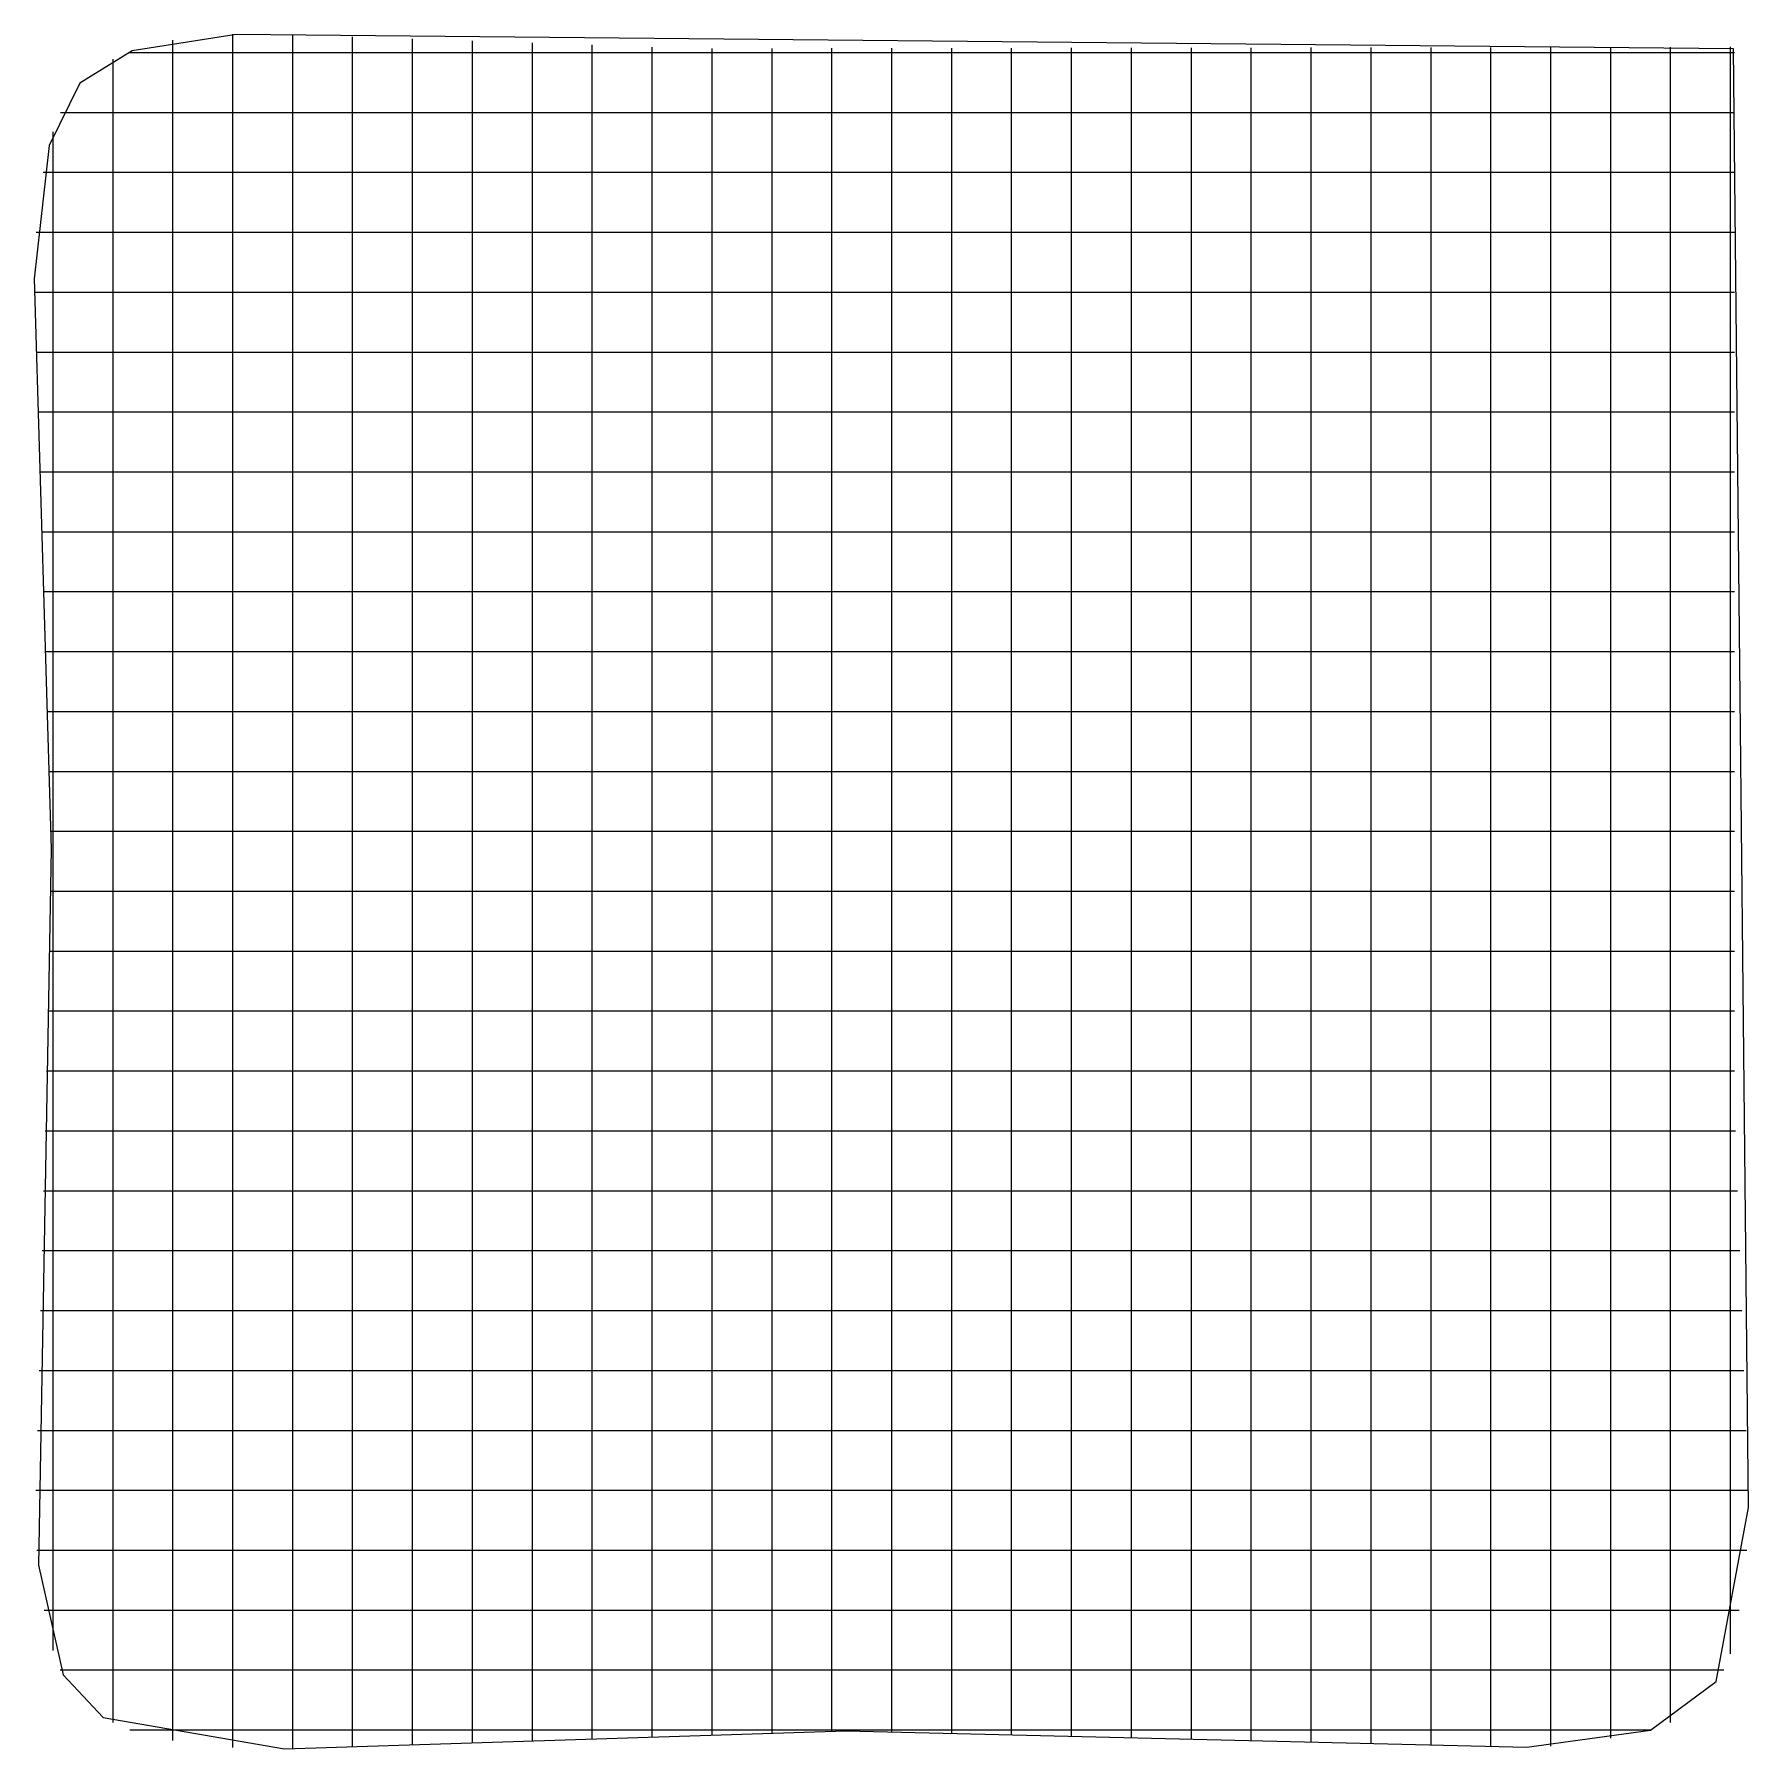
# Model space of a CAD drawing. Header units: metres. Extents: x 0.4 to 14.7, y 0.4 to 14.7.
import ezdxf

# ---------------------------------------------------------------- set-up
doc = ezdxf.new("R2010")
doc.units = ezdxf.units.M

msp = doc.modelspace()

# ---------------------------------------------------------------- linework, layer by layer
for p, q in [((2.093, 14.743), (2.093, 14.744)), ((2.093, 14.465), (2.093, 14.743)), ((2.593, 14.464), (2.593, 14.742)), ((1.593, 14.417), (1.593, 14.695)), ((3.093, 14.446), (3.093, 14.724)), ((3.593, 14.429), (3.593, 14.707)), ((4.093, 14.689), (4.093, 14.69)), ((4.093, 14.411), (4.093, 14.689)), ((4.593, 14.394), (4.593, 14.672)), ((5.093, 14.377), (5.093, 14.655)), ((5.593, 14.359), (5.593, 14.637)), ((6.093, 14.347), (6.093, 14.625)), ((6.593, 14.348), (6.593, 14.626)), ((7.093, 14.349), (7.093, 14.627)), ((7.593, 14.35), (7.593, 14.628)), ((8.093, 14.35), (8.093, 14.628)), ((8.593, 14.351), (8.593, 14.629)), ((9.093, 14.352), (9.093, 14.63)), ((9.593, 14.352), (9.593, 14.63)), ((10.093, 14.353), (10.093, 14.631)), ((10.593, 14.354), (10.593, 14.632)), ((11.093, 14.355), (11.093, 14.633)), ((11.593, 14.355), (11.593, 14.633)), ((12.093, 14.356), (12.093, 14.634)), ((12.593, 14.357), (12.593, 14.635)), ((13.093, 14.635), (13.093, 14.636)), ((13.093, 14.358), (13.093, 14.635)), ((13.593, 14.358), (13.593, 14.636)), ((14.093, 14.359), (14.093, 14.637)), ((14.593, 14.36), (14.593, 14.638)), ((1.093, 14.536), (1.093, 14.537)), ((1.093, 14.258), (1.093, 14.536)), ((1.221, 14.592), (1.499, 14.592)), ((1.221, 14.592), (1.499, 14.592)), ((1.499, 14.592), (1.536, 14.592)), ((1.536, 14.592), (1.558, 14.592)), ((1.558, 14.592), (2.947, 14.592)), ((2.093, 14.362), (2.093, 14.465)), ((2.593, 14.36), (2.593, 14.464)), ((2.947, 14.592), (3.058, 14.592)), ((3.058, 14.592), (3.336, 14.592)), ((3.336, 14.592), (3.358, 14.592)), ((3.358, 14.592), (4.747, 14.592)), ((4.747, 14.592), (4.858, 14.592)), ((4.858, 14.592), (5.136, 14.592)), ((5.136, 14.592), (5.158, 14.592)), ((5.158, 14.592), (5.944, 14.592)), ((5.944, 14.592), (6.221, 14.592)), ((6.221, 14.592), (6.333, 14.592)), ((6.333, 14.592), (7.721, 14.592)), ((7.721, 14.592), (7.744, 14.592)), ((7.744, 14.592), (8.021, 14.592)), ((8.021, 14.592), (8.133, 14.592)), ((8.133, 14.592), (9.521, 14.592)), ((9.521, 14.592), (9.544, 14.592)), ((9.544, 14.592), (9.821, 14.592)), ((9.821, 14.592), (9.933, 14.592)), ((9.933, 14.592), (11.321, 14.592)), ((11.321, 14.592), (11.344, 14.592)), ((11.344, 14.592), (11.621, 14.592)), ((11.621, 14.592), (11.733, 14.592)), ((11.733, 14.592), (13.121, 14.592)), ((13.121, 14.592), (13.144, 14.592)), ((13.144, 14.592), (13.421, 14.592)), ((13.421, 14.592), (13.533, 14.592)), ((13.533, 14.592), (14.604, 14.592)), ((14.604, 14.592), (14.626, 14.592)), ((1.593, 14.321), (1.593, 14.417)), ((1.593, 12.933), (1.593, 14.321)), ((2.093, 12.973), (2.093, 14.362)), ((2.593, 12.97), (2.593, 14.36)), ((3.093, 14.345), (3.093, 14.446)), ((3.093, 12.956), (3.093, 14.345)), ((3.593, 14.33), (3.593, 14.429)), ((3.593, 12.941), (3.593, 14.33)), ((4.093, 14.314), (4.093, 14.411)), ((4.093, 12.926), (4.093, 14.314)), ((4.593, 14.3), (4.593, 14.394)), ((5.093, 14.285), (5.093, 14.377)), ((5.593, 14.27), (5.593, 14.359)), ((6.093, 14.26), (6.093, 14.347)), ((6.593, 14.262), (6.593, 14.348)), ((7.093, 14.264), (7.093, 14.349)), ((7.593, 14.265), (7.593, 14.35)), ((8.093, 14.264), (8.093, 14.35)), ((8.593, 14.264), (8.593, 14.351)), ((9.093, 14.264), (9.093, 14.352)), ((9.593, 14.263), (9.593, 14.352)), ((10.093, 14.263), (10.093, 14.353)), ((10.593, 14.263), (10.593, 14.354)), ((11.093, 14.263), (11.093, 14.355)), ((11.593, 14.262), (11.593, 14.355)), ((12.093, 14.262), (12.093, 14.356)), ((12.593, 14.262), (12.593, 14.357)), ((13.093, 14.263), (13.093, 14.358)), ((13.593, 14.268), (13.593, 14.358)), ((14.093, 14.279), (14.093, 14.359)), ((14.593, 14.322), (14.593, 14.36)), ((14.593, 14.3), (14.593, 14.322)), ((1.093, 14.185), (1.093, 14.258)), ((1.093, 12.797), (1.093, 14.185)), ((4.593, 12.911), (4.593, 14.3)), ((5.093, 12.897), (5.093, 14.285)), ((5.593, 12.881), (5.593, 14.27)), ((6.093, 12.871), (6.093, 14.26)), ((6.593, 12.873), (6.593, 14.262)), ((7.093, 12.875), (7.093, 14.264)), ((7.593, 12.875), (7.593, 14.265)), ((8.093, 12.875), (8.093, 14.264)), ((8.593, 12.875), (8.593, 14.264)), ((9.093, 12.875), (9.093, 14.264)), ((9.593, 12.874), (9.593, 14.263)), ((10.093, 12.874), (10.093, 14.263)), ((10.593, 12.874), (10.593, 14.263)), ((11.093, 12.873), (11.093, 14.263)), ((11.593, 12.874), (11.593, 14.262)), ((12.093, 12.874), (12.093, 14.262)), ((12.593, 12.874), (12.593, 14.262)), ((13.093, 12.874), (13.093, 14.263)), ((13.593, 12.88), (13.593, 14.268)), ((14.093, 12.89), (14.093, 14.279)), ((14.593, 12.911), (14.593, 14.3)), ((0.654, 14.092), (0.932, 14.092)), ((0.654, 14.092), (0.932, 14.092)), ((0.932, 14.092), (1.011, 14.092)), ((1.011, 14.092), (2.4, 14.092)), ((2.4, 14.092), (2.422, 14.092)), ((2.422, 14.092), (2.7, 14.092)), ((2.7, 14.092), (2.811, 14.092)), ((2.811, 14.092), (4.2, 14.092)), ((4.2, 14.092), (4.222, 14.092)), ((4.222, 14.092), (4.5, 14.092)), ((4.5, 14.092), (4.611, 14.092)), ((4.611, 14.092), (6, 14.092)), ((6, 14.092), (6.022, 14.092)), ((6.022, 14.092), (6.3, 14.092)), ((6.3, 14.092), (6.411, 14.092)), ((6.411, 14.092), (7.8, 14.092)), ((7.8, 14.092), (7.822, 14.092)), ((7.822, 14.092), (8.1, 14.092)), ((8.1, 14.092), (8.211, 14.092)), ((8.211, 14.092), (9.6, 14.092)), ((9.6, 14.092), (9.622, 14.092)), ((9.622, 14.092), (9.9, 14.092)), ((9.9, 14.092), (10.011, 14.092)), ((10.011, 14.092), (11.4, 14.092)), ((11.4, 14.092), (11.422, 14.092)), ((11.422, 14.092), (11.7, 14.092)), ((11.7, 14.092), (11.811, 14.092)), ((11.811, 14.092), (13.2, 14.092)), ((13.2, 14.092), (13.222, 14.092)), ((13.222, 14.092), (13.5, 14.092)), ((13.5, 14.092), (13.611, 14.092)), ((13.611, 14.092), (14.604, 14.092)), ((14.604, 14.092), (14.626, 14.092)), ((0.593, 13.923), (0.593, 13.929)), ((0.593, 13.646), (0.593, 13.923)), ((0.593, 13.534), (0.593, 13.646)), ((0.511, 13.592), (0.789, 13.592)), ((0.511, 13.592), (0.789, 13.592)), ((0.593, 12.146), (0.593, 13.534)), ((0.789, 13.592), (0.879, 13.592)), ((0.879, 13.592), (2.268, 13.592)), ((2.268, 13.592), (2.29, 13.592)), ((2.29, 13.592), (2.568, 13.592)), ((2.568, 13.592), (2.679, 13.592)), ((2.679, 13.592), (4.068, 13.592)), ((4.068, 13.592), (4.09, 13.592)), ((4.09, 13.592), (4.368, 13.592)), ((4.368, 13.592), (4.479, 13.592)), ((4.479, 13.592), (5.868, 13.592)), ((5.868, 13.592), (5.89, 13.592)), ((5.89, 13.592), (6.168, 13.592)), ((6.168, 13.592), (6.279, 13.592)), ((6.279, 13.592), (7.668, 13.592)), ((7.668, 13.592), (7.69, 13.592)), ((7.69, 13.592), (7.968, 13.592)), ((7.968, 13.592), (8.079, 13.592)), ((8.079, 13.592), (9.468, 13.592)), ((9.468, 13.592), (9.49, 13.592)), ((9.49, 13.592), (9.768, 13.592)), ((9.768, 13.592), (9.879, 13.592)), ((9.879, 13.592), (11.268, 13.592)), ((11.268, 13.592), (11.29, 13.592)), ((11.29, 13.592), (11.568, 13.592)), ((11.568, 13.592), (11.679, 13.592)), ((11.679, 13.592), (13.068, 13.592)), ((13.068, 13.592), (13.09, 13.592)), ((13.09, 13.592), (13.368, 13.592)), ((13.368, 13.592), (13.479, 13.592)), ((13.479, 13.592), (14.604, 13.592)), ((14.604, 13.592), (14.626, 13.592)), ((0.451, 13.092), (0.729, 13.092)), ((0.451, 13.092), (0.729, 13.092)), ((0.729, 13.092), (0.823, 13.092)), ((0.823, 13.092), (2.212, 13.092)), ((2.212, 13.092), (2.234, 13.092)), ((2.234, 13.092), (2.512, 13.092)), ((2.512, 13.092), (2.623, 13.092)), ((2.623, 13.092), (4.012, 13.092)), ((4.012, 13.092), (4.034, 13.092)), ((4.034, 13.092), (4.312, 13.092)), ((4.312, 13.092), (4.423, 13.092)), ((4.423, 13.092), (5.812, 13.092)), ((5.812, 13.092), (5.834, 13.092)), ((5.834, 13.092), (6.112, 13.092)), ((6.112, 13.092), (6.223, 13.092)), ((6.223, 13.092), (7.612, 13.092)), ((7.612, 13.092), (7.634, 13.092)), ((7.634, 13.092), (7.912, 13.092)), ((7.912, 13.092), (8.023, 13.092)), ((8.023, 13.092), (9.412, 13.092)), ((9.412, 13.092), (9.434, 13.092)), ((9.434, 13.092), (9.712, 13.092)), ((9.712, 13.092), (9.823, 13.092)), ((9.823, 13.092), (11.212, 13.092)), ((11.212, 13.092), (11.234, 13.092)), ((11.234, 13.092), (11.512, 13.092)), ((11.512, 13.092), (11.623, 13.092)), ((11.623, 13.092), (13.012, 13.092)), ((13.012, 13.092), (13.034, 13.092)), ((13.034, 13.092), (13.312, 13.092)), ((13.312, 13.092), (13.423, 13.092)), ((13.423, 13.092), (14.604, 13.092)), ((14.604, 13.092), (14.626, 13.092)), ((1.593, 12.911), (1.593, 12.933)), ((1.593, 12.633), (1.593, 12.911)), ((2.093, 12.951), (2.093, 12.973)), ((2.093, 12.673), (2.093, 12.951)), ((2.593, 12.948), (2.593, 12.97)), ((2.593, 12.671), (2.593, 12.948)), ((3.093, 12.934), (3.093, 12.956)), ((3.093, 12.656), (3.093, 12.934)), ((3.593, 12.919), (3.593, 12.941)), ((3.593, 12.641), (3.593, 12.919)), ((4.093, 12.904), (4.093, 12.926)), ((4.093, 12.626), (4.093, 12.904)), ((4.593, 12.889), (4.593, 12.911)), ((4.593, 12.611), (4.593, 12.889)), ((5.093, 12.874), (5.093, 12.897)), ((5.593, 12.859), (5.593, 12.881)), ((13.593, 12.857), (13.593, 12.88)), ((14.093, 12.868), (14.093, 12.89)), ((14.593, 12.8), (14.593, 12.911)), ((1.093, 12.774), (1.093, 12.797)), ((1.093, 12.497), (1.093, 12.774)), ((5.093, 12.597), (5.093, 12.874)), ((5.593, 12.581), (5.593, 12.859)), ((6.093, 12.849), (6.093, 12.871)), ((6.093, 12.571), (6.093, 12.849)), ((6.593, 12.851), (6.593, 12.873)), ((6.593, 12.573), (6.593, 12.851)), ((7.093, 12.853), (7.093, 12.875)), ((7.093, 12.575), (7.093, 12.853)), ((7.593, 12.853), (7.593, 12.875)), ((7.593, 12.576), (7.593, 12.853)), ((8.093, 12.853), (8.093, 12.875)), ((8.093, 12.575), (8.093, 12.853)), ((8.593, 12.853), (8.593, 12.875)), ((8.593, 12.575), (8.593, 12.853)), ((9.093, 12.853), (9.093, 12.875)), ((9.093, 12.575), (9.093, 12.853)), ((9.593, 12.852), (9.593, 12.874)), ((9.593, 12.574), (9.593, 12.852)), ((10.093, 12.852), (10.093, 12.874)), ((10.093, 12.574), (10.093, 12.852)), ((10.593, 12.852), (10.593, 12.874)), ((10.593, 12.574), (10.593, 12.852)), ((11.093, 12.851), (11.093, 12.873)), ((11.093, 12.574), (11.093, 12.851)), ((11.593, 12.851), (11.593, 12.874)), ((11.593, 12.574), (11.593, 12.851)), ((12.093, 12.851), (12.093, 12.874)), ((12.093, 12.574), (12.093, 12.851)), ((12.593, 12.851), (12.593, 12.874)), ((12.593, 12.574), (12.593, 12.851)), ((13.093, 12.851), (13.093, 12.874)), ((13.093, 12.575), (13.093, 12.851)), ((13.593, 12.58), (13.593, 12.857)), ((14.093, 12.59), (14.093, 12.868)), ((14.593, 12.522), (14.593, 12.8)), ((0.438, 12.592), (0.716, 12.592)), ((0.438, 12.592), (0.716, 12.592)), ((0.716, 12.592), (0.811, 12.592)), ((0.811, 12.592), (2.2, 12.592)), ((1.593, 12.521), (1.593, 12.633)), ((2.093, 12.562), (2.093, 12.673)), ((2.2, 12.592), (2.222, 12.592)), ((2.222, 12.592), (2.5, 12.592)), ((2.5, 12.592), (2.611, 12.592)), ((2.593, 12.56), (2.593, 12.671)), ((2.611, 12.592), (4, 12.592)), ((3.093, 12.545), (3.093, 12.656)), ((3.593, 12.53), (3.593, 12.641)), ((4, 12.592), (4.022, 12.592)), ((4.022, 12.592), (4.3, 12.592)), ((4.093, 12.514), (4.093, 12.626)), ((4.3, 12.592), (4.411, 12.592)), ((4.411, 12.592), (5.8, 12.592)), ((4.593, 12.5), (4.593, 12.611)), ((5.093, 12.485), (5.093, 12.597)), ((5.8, 12.592), (5.822, 12.592)), ((5.822, 12.592), (6.1, 12.592)), ((6.1, 12.592), (6.211, 12.592)), ((6.211, 12.592), (7.6, 12.592)), ((7.6, 12.592), (7.622, 12.592)), ((7.622, 12.592), (7.9, 12.592)), ((7.9, 12.592), (8.011, 12.592)), ((8.011, 12.592), (9.4, 12.592)), ((9.4, 12.592), (9.422, 12.592)), ((9.422, 12.592), (9.7, 12.592)), ((9.7, 12.592), (9.811, 12.592)), ((9.811, 12.592), (11.2, 12.592)), ((11.2, 12.592), (11.222, 12.592)), ((11.222, 12.592), (11.5, 12.592)), ((11.5, 12.592), (11.611, 12.592)), ((11.611, 12.592), (13, 12.592)), ((13, 12.592), (13.022, 12.592)), ((13.022, 12.592), (13.3, 12.592)), ((13.3, 12.592), (13.411, 12.592)), ((13.411, 12.592), (14.604, 12.592)), ((14.604, 12.592), (14.626, 12.592)), ((1.093, 12.385), (1.093, 12.497)), ((1.593, 11.133), (1.593, 12.521)), ((2.093, 11.173), (2.093, 12.562)), ((2.593, 11.17), (2.593, 12.56)), ((3.093, 11.156), (3.093, 12.545)), ((3.593, 11.141), (3.593, 12.53)), ((4.093, 11.126), (4.093, 12.514)), ((4.593, 11.111), (4.593, 12.5)), ((5.093, 11.097), (5.093, 12.485)), ((5.593, 12.47), (5.593, 12.581)), ((5.593, 11.081), (5.593, 12.47)), ((6.093, 12.46), (6.093, 12.571)), ((6.093, 11.071), (6.093, 12.46)), ((6.593, 12.462), (6.593, 12.573)), ((6.593, 11.073), (6.593, 12.462)), ((7.093, 12.464), (7.093, 12.575)), ((7.093, 11.075), (7.093, 12.464)), ((7.593, 12.465), (7.593, 12.576)), ((7.593, 11.075), (7.593, 12.465)), ((8.093, 12.464), (8.093, 12.575)), ((8.093, 11.075), (8.093, 12.464)), ((8.593, 12.464), (8.593, 12.575)), ((8.593, 11.075), (8.593, 12.464)), ((9.093, 12.464), (9.093, 12.575)), ((9.093, 11.075), (9.093, 12.464)), ((9.593, 12.463), (9.593, 12.574)), ((9.593, 11.074), (9.593, 12.463)), ((10.093, 12.463), (10.093, 12.574)), ((10.093, 11.074), (10.093, 12.463)), ((10.593, 12.463), (10.593, 12.574)), ((10.593, 11.074), (10.593, 12.463)), ((11.093, 12.463), (11.093, 12.574)), ((11.093, 11.073), (11.093, 12.463)), ((11.593, 12.462), (11.593, 12.574)), ((11.593, 11.074), (11.593, 12.462)), ((12.093, 12.462), (12.093, 12.574)), ((12.093, 11.074), (12.093, 12.462)), ((12.593, 12.462), (12.593, 12.574)), ((12.593, 11.074), (12.593, 12.462)), ((13.093, 12.463), (13.093, 12.575)), ((13.093, 11.074), (13.093, 12.463)), ((13.593, 12.468), (13.593, 12.58)), ((13.593, 11.08), (13.593, 12.468)), ((14.093, 12.479), (14.093, 12.59)), ((14.093, 11.09), (14.093, 12.479)), ((14.593, 12.5), (14.593, 12.522)), ((14.593, 11.111), (14.593, 12.5)), ((1.093, 10.997), (1.093, 12.385)), ((0.453, 12.092), (0.731, 12.092)), ((0.453, 12.092), (0.731, 12.092)), ((0.593, 12.123), (0.593, 12.146)), ((0.593, 11.846), (0.593, 12.123)), ((0.731, 12.092), (0.825, 12.092)), ((0.825, 12.092), (2.214, 12.092)), ((2.214, 12.092), (2.236, 12.092)), ((2.236, 12.092), (2.514, 12.092)), ((2.514, 12.092), (2.625, 12.092)), ((2.625, 12.092), (4.014, 12.092)), ((4.014, 12.092), (4.036, 12.092)), ((4.036, 12.092), (4.314, 12.092)), ((4.314, 12.092), (4.425, 12.092)), ((4.425, 12.092), (5.814, 12.092)), ((5.814, 12.092), (5.836, 12.092)), ((5.836, 12.092), (6.114, 12.092)), ((6.114, 12.092), (6.225, 12.092)), ((6.225, 12.092), (7.614, 12.092)), ((7.614, 12.092), (7.636, 12.092)), ((7.636, 12.092), (7.914, 12.092)), ((7.914, 12.092), (8.025, 12.092)), ((8.025, 12.092), (9.414, 12.092)), ((9.414, 12.092), (9.436, 12.092)), ((9.436, 12.092), (9.714, 12.092)), ((9.714, 12.092), (9.825, 12.092)), ((9.825, 12.092), (11.214, 12.092)), ((11.214, 12.092), (11.236, 12.092)), ((11.236, 12.092), (11.514, 12.092)), ((11.514, 12.092), (11.625, 12.092)), ((11.625, 12.092), (13.014, 12.092)), ((13.014, 12.092), (13.036, 12.092)), ((13.036, 12.092), (13.314, 12.092)), ((13.314, 12.092), (13.425, 12.092)), ((13.425, 12.092), (14.604, 12.092)), ((14.604, 12.092), (14.626, 12.092)), ((0.593, 11.734), (0.593, 11.846)), ((0.593, 10.346), (0.593, 11.734)), ((0.468, 11.592), (0.746, 11.592)), ((0.468, 11.592), (0.746, 11.592)), ((0.746, 11.592), (0.839, 11.592)), ((0.839, 11.592), (2.228, 11.592)), ((2.228, 11.592), (2.25, 11.592)), ((2.25, 11.592), (2.528, 11.592)), ((2.528, 11.592), (2.639, 11.592)), ((2.639, 11.592), (4.028, 11.592)), ((4.028, 11.592), (4.05, 11.592)), ((4.05, 11.592), (4.328, 11.592)), ((4.328, 11.592), (4.439, 11.592)), ((4.439, 11.592), (5.828, 11.592)), ((5.828, 11.592), (5.85, 11.592)), ((5.85, 11.592), (6.128, 11.592)), ((6.128, 11.592), (6.239, 11.592)), ((6.239, 11.592), (7.628, 11.592)), ((7.628, 11.592), (7.65, 11.592)), ((7.65, 11.592), (7.928, 11.592)), ((7.928, 11.592), (8.039, 11.592)), ((8.039, 11.592), (9.428, 11.592)), ((9.428, 11.592), (9.45, 11.592)), ((9.45, 11.592), (9.728, 11.592)), ((9.728, 11.592), (9.839, 11.592)), ((9.839, 11.592), (11.228, 11.592)), ((11.228, 11.592), (11.25, 11.592)), ((11.25, 11.592), (11.528, 11.592)), ((11.528, 11.592), (11.639, 11.592)), ((11.639, 11.592), (13.028, 11.592)), ((13.028, 11.592), (13.05, 11.592)), ((13.05, 11.592), (13.328, 11.592)), ((13.328, 11.592), (13.439, 11.592)), ((13.439, 11.592), (14.604, 11.592)), ((14.604, 11.592), (14.626, 11.592)), ((2.093, 11.151), (2.093, 11.173)), ((2.593, 11.148), (2.593, 11.17)), ((0.484, 11.092), (0.762, 11.092)), ((0.484, 11.092), (0.762, 11.092)), ((0.762, 11.092), (0.854, 11.092)), ((0.854, 11.092), (2.243, 11.092)), ((1.593, 11.111), (1.593, 11.133)), ((1.593, 10.833), (1.593, 11.111)), ((2.093, 10.873), (2.093, 11.151)), ((2.243, 11.092), (2.265, 11.092)), ((2.265, 11.092), (2.543, 11.092)), ((2.543, 11.092), (2.654, 11.092)), ((2.593, 10.871), (2.593, 11.148)), ((2.654, 11.092), (4.043, 11.092)), ((3.093, 11.134), (3.093, 11.156)), ((3.093, 10.856), (3.093, 11.134)), ((3.593, 11.119), (3.593, 11.141)), ((3.593, 10.841), (3.593, 11.119)), ((4.043, 11.092), (4.065, 11.092)), ((4.065, 11.092), (4.343, 11.092)), ((4.093, 11.104), (4.093, 11.126)), ((4.093, 10.826), (4.093, 11.104)), ((4.343, 11.092), (4.454, 11.092)), ((4.454, 11.092), (5.843, 11.092)), ((4.593, 11.089), (4.593, 11.111)), ((4.593, 10.811), (4.593, 11.089)), ((5.093, 11.074), (5.093, 11.097)), ((5.093, 10.797), (5.093, 11.074)), ((5.593, 11.059), (5.593, 11.081)), ((5.593, 10.781), (5.593, 11.059)), ((5.843, 11.092), (5.865, 11.092)), ((5.865, 11.092), (6.143, 11.092)), ((6.093, 11.049), (6.093, 11.071)), ((6.093, 10.771), (6.093, 11.049)), ((6.143, 11.092), (6.254, 11.092)), ((6.254, 11.092), (7.643, 11.092)), ((6.593, 11.051), (6.593, 11.073)), ((6.593, 10.773), (6.593, 11.051)), ((7.093, 11.053), (7.093, 11.075)), ((7.093, 10.775), (7.093, 11.053)), ((7.593, 11.053), (7.593, 11.075)), ((7.593, 10.776), (7.593, 11.053)), ((7.643, 11.092), (7.665, 11.092)), ((7.665, 11.092), (7.943, 11.092)), ((7.943, 11.092), (8.054, 11.092)), ((8.054, 11.092), (9.443, 11.092)), ((8.093, 11.053), (8.093, 11.075)), ((8.093, 10.775), (8.093, 11.053)), ((8.593, 11.053), (8.593, 11.075)), ((8.593, 10.775), (8.593, 11.053)), ((9.093, 11.053), (9.093, 11.075)), ((9.093, 10.775), (9.093, 11.053)), ((9.443, 11.092), (9.465, 11.092)), ((9.465, 11.092), (9.743, 11.092)), ((9.593, 11.052), (9.593, 11.074)), ((9.593, 10.774), (9.593, 11.052)), ((9.743, 11.092), (9.854, 11.092)), ((9.854, 11.092), (11.243, 11.092)), ((10.093, 11.052), (10.093, 11.074)), ((10.093, 10.774), (10.093, 11.052)), ((10.593, 11.052), (10.593, 11.074)), ((10.593, 10.774), (10.593, 11.052)), ((11.093, 11.051), (11.093, 11.073)), ((11.093, 10.774), (11.093, 11.051)), ((11.243, 11.092), (11.265, 11.092)), ((11.265, 11.092), (11.543, 11.092)), ((11.543, 11.092), (11.654, 11.092)), ((11.593, 11.051), (11.593, 11.074)), ((11.593, 10.774), (11.593, 11.051)), ((11.654, 11.092), (13.043, 11.092)), ((12.093, 11.051), (12.093, 11.074)), ((12.093, 10.774), (12.093, 11.051)), ((12.593, 11.051), (12.593, 11.074)), ((12.593, 10.774), (12.593, 11.051)), ((13.043, 11.092), (13.065, 11.092)), ((13.065, 11.092), (13.343, 11.092)), ((13.093, 11.051), (13.093, 11.074)), ((13.093, 10.775), (13.093, 11.051)), ((13.343, 11.092), (13.454, 11.092)), ((13.454, 11.092), (14.604, 11.092)), ((13.593, 11.057), (13.593, 11.08)), ((13.593, 10.78), (13.593, 11.057)), ((14.093, 11.068), (14.093, 11.09)), ((14.093, 10.79), (14.093, 11.068)), ((14.593, 11), (14.593, 11.111)), ((14.604, 11.092), (14.626, 11.092)), ((1.093, 10.974), (1.093, 10.997)), ((1.093, 10.697), (1.093, 10.974)), ((14.593, 10.722), (14.593, 11)), ((1.593, 10.721), (1.593, 10.833)), ((2.093, 10.762), (2.093, 10.873)), ((2.093, 9.373), (2.093, 10.762)), ((2.593, 10.76), (2.593, 10.871)), ((2.593, 9.37), (2.593, 10.76)), ((3.093, 10.745), (3.093, 10.856)), ((3.093, 9.356), (3.093, 10.745)), ((3.593, 10.73), (3.593, 10.841)), ((4.093, 10.714), (4.093, 10.826)), ((4.593, 10.7), (4.593, 10.811)), ((5.093, 10.685), (5.093, 10.797)), ((5.593, 10.67), (5.593, 10.781)), ((6.093, 10.66), (6.093, 10.771)), ((6.593, 10.662), (6.593, 10.773)), ((7.093, 10.664), (7.093, 10.775)), ((7.593, 10.665), (7.593, 10.776)), ((8.093, 10.664), (8.093, 10.775)), ((8.593, 10.664), (8.593, 10.775)), ((9.093, 10.664), (9.093, 10.775)), ((9.593, 10.663), (9.593, 10.774)), ((10.093, 10.663), (10.093, 10.774)), ((10.593, 10.663), (10.593, 10.774)), ((11.093, 10.663), (11.093, 10.774)), ((11.593, 10.662), (11.593, 10.774)), ((12.093, 10.662), (12.093, 10.774)), ((12.593, 10.662), (12.593, 10.774)), ((13.093, 10.663), (13.093, 10.775)), ((13.593, 10.668), (13.593, 10.78)), ((14.093, 10.679), (14.093, 10.79)), ((0.499, 10.592), (0.777, 10.592)), ((0.499, 10.592), (0.777, 10.592)), ((0.777, 10.592), (0.868, 10.592)), ((0.868, 10.592), (2.256, 10.592)), ((1.093, 10.585), (1.093, 10.697)), ((1.593, 9.333), (1.593, 10.721)), ((2.256, 10.592), (2.279, 10.592)), ((2.279, 10.592), (2.556, 10.592)), ((2.556, 10.592), (2.668, 10.592)), ((2.668, 10.592), (4.056, 10.592)), ((3.593, 9.341), (3.593, 10.73)), ((4.056, 10.592), (4.079, 10.592)), ((4.079, 10.592), (4.356, 10.592)), ((4.093, 9.326), (4.093, 10.714)), ((4.356, 10.592), (4.468, 10.592)), ((4.468, 10.592), (5.856, 10.592)), ((4.593, 9.311), (4.593, 10.7)), ((5.093, 9.297), (5.093, 10.685)), ((5.593, 9.281), (5.593, 10.67)), ((5.856, 10.592), (5.879, 10.592)), ((5.879, 10.592), (6.156, 10.592)), ((6.093, 9.271), (6.093, 10.66)), ((6.156, 10.592), (6.268, 10.592)), ((6.268, 10.592), (7.656, 10.592)), ((6.593, 9.273), (6.593, 10.662)), ((7.093, 9.275), (7.093, 10.664)), ((7.593, 9.275), (7.593, 10.665)), ((7.656, 10.592), (7.679, 10.592)), ((7.679, 10.592), (7.956, 10.592)), ((7.956, 10.592), (8.068, 10.592)), ((8.068, 10.592), (9.456, 10.592)), ((8.093, 9.275), (8.093, 10.664)), ((8.593, 9.275), (8.593, 10.664)), ((9.093, 9.275), (9.093, 10.664)), ((9.456, 10.592), (9.479, 10.592)), ((9.479, 10.592), (9.756, 10.592)), ((9.593, 9.274), (9.593, 10.663)), ((9.756, 10.592), (9.868, 10.592)), ((9.868, 10.592), (11.256, 10.592)), ((10.093, 9.274), (10.093, 10.663)), ((10.593, 9.274), (10.593, 10.663)), ((11.093, 9.273), (11.093, 10.663)), ((11.256, 10.592), (11.279, 10.592)), ((11.279, 10.592), (11.556, 10.592)), ((11.556, 10.592), (11.668, 10.592)), ((11.593, 9.274), (11.593, 10.662)), ((11.668, 10.592), (13.056, 10.592)), ((12.093, 9.274), (12.093, 10.662)), ((12.593, 9.274), (12.593, 10.662)), ((13.056, 10.592), (13.079, 10.592)), ((13.079, 10.592), (13.356, 10.592)), ((13.093, 9.274), (13.093, 10.663)), ((13.356, 10.592), (13.468, 10.592)), ((13.468, 10.592), (14.604, 10.592)), ((13.593, 9.28), (13.593, 10.668)), ((14.093, 9.29), (14.093, 10.679)), ((14.593, 10.7), (14.593, 10.722)), ((14.593, 9.311), (14.593, 10.7)), ((14.604, 10.592), (14.626, 10.592)), ((1.093, 9.197), (1.093, 10.585)), ((0.593, 10.323), (0.593, 10.346)), ((0.593, 10.046), (0.593, 10.323)), ((0.514, 10.092), (0.792, 10.092)), ((0.514, 10.092), (0.792, 10.092)), ((0.593, 9.934), (0.593, 10.046)), ((0.792, 10.092), (0.882, 10.092)), ((0.882, 10.092), (2.27, 10.092)), ((2.27, 10.092), (2.293, 10.092)), ((2.293, 10.092), (2.57, 10.092)), ((2.57, 10.092), (2.682, 10.092)), ((2.682, 10.092), (4.07, 10.092)), ((4.07, 10.092), (4.093, 10.092)), ((4.093, 10.092), (4.37, 10.092)), ((4.37, 10.092), (4.482, 10.092)), ((4.482, 10.092), (5.87, 10.092)), ((5.87, 10.092), (5.893, 10.092)), ((5.893, 10.092), (6.17, 10.092)), ((6.17, 10.092), (6.282, 10.092)), ((6.282, 10.092), (7.67, 10.092)), ((7.67, 10.092), (7.693, 10.092)), ((7.693, 10.092), (7.97, 10.092)), ((7.97, 10.092), (8.082, 10.092)), ((8.082, 10.092), (9.47, 10.092)), ((9.47, 10.092), (9.493, 10.092)), ((9.493, 10.092), (9.77, 10.092)), ((9.77, 10.092), (9.882, 10.092)), ((9.882, 10.092), (11.27, 10.092)), ((11.27, 10.092), (11.293, 10.092)), ((11.293, 10.092), (11.57, 10.092)), ((11.57, 10.092), (11.682, 10.092)), ((11.682, 10.092), (13.07, 10.092)), ((13.07, 10.092), (13.093, 10.092)), ((13.093, 10.092), (13.37, 10.092)), ((13.37, 10.092), (13.482, 10.092)), ((13.482, 10.092), (14.604, 10.092)), ((14.604, 10.092), (14.626, 10.092)), ((0.593, 8.546), (0.593, 9.934)), ((0.529, 9.592), (0.807, 9.592)), ((0.529, 9.592), (0.807, 9.592)), ((0.807, 9.592), (0.896, 9.592)), ((0.896, 9.592), (2.285, 9.592)), ((2.285, 9.592), (2.307, 9.592)), ((2.307, 9.592), (2.584, 9.592)), ((2.584, 9.592), (2.696, 9.592)), ((2.696, 9.592), (4.085, 9.592)), ((4.085, 9.592), (4.107, 9.592)), ((4.107, 9.592), (4.384, 9.592)), ((4.384, 9.592), (4.496, 9.592)), ((4.496, 9.592), (5.885, 9.592)), ((5.885, 9.592), (5.907, 9.592)), ((5.907, 9.592), (6.184, 9.592)), ((6.184, 9.592), (6.296, 9.592)), ((6.296, 9.592), (7.685, 9.592)), ((7.685, 9.592), (7.707, 9.592)), ((7.707, 9.592), (7.984, 9.592)), ((7.984, 9.592), (8.096, 9.592)), ((8.096, 9.592), (9.485, 9.592)), ((9.485, 9.592), (9.507, 9.592)), ((9.507, 9.592), (9.784, 9.592)), ((9.784, 9.592), (9.896, 9.592)), ((9.896, 9.592), (11.285, 9.592)), ((11.285, 9.592), (11.307, 9.592)), ((11.307, 9.592), (11.584, 9.592)), ((11.584, 9.592), (11.696, 9.592)), ((11.696, 9.592), (13.085, 9.592)), ((13.085, 9.592), (13.107, 9.592)), ((13.107, 9.592), (13.384, 9.592)), ((13.384, 9.592), (13.496, 9.592)), ((13.496, 9.592), (14.604, 9.592)), ((14.604, 9.592), (14.626, 9.592)), ((1.593, 9.311), (1.593, 9.333)), ((1.593, 9.033), (1.593, 9.311)), ((2.093, 9.351), (2.093, 9.373)), ((2.093, 9.073), (2.093, 9.351)), ((2.593, 9.348), (2.593, 9.37)), ((2.593, 9.071), (2.593, 9.348)), ((3.093, 9.334), (3.093, 9.356)), ((3.093, 9.056), (3.093, 9.334)), ((3.593, 9.319), (3.593, 9.341)), ((3.593, 9.041), (3.593, 9.319)), ((4.093, 9.304), (4.093, 9.326)), ((4.093, 9.026), (4.093, 9.304)), ((4.593, 9.289), (4.593, 9.311)), ((14.593, 9.2), (14.593, 9.311)), ((1.093, 9.174), (1.093, 9.197)), ((1.093, 8.897), (1.093, 9.174)), ((4.593, 9.011), (4.593, 9.289)), ((5.093, 9.274), (5.093, 9.297)), ((5.093, 8.997), (5.093, 9.274)), ((5.593, 9.259), (5.593, 9.281)), ((5.593, 8.981), (5.593, 9.259)), ((6.093, 9.249), (6.093, 9.271)), ((6.093, 8.971), (6.093, 9.249)), ((6.593, 9.251), (6.593, 9.273)), ((6.593, 8.973), (6.593, 9.251)), ((7.093, 9.253), (7.093, 9.275)), ((7.093, 8.975), (7.093, 9.253)), ((7.593, 9.253), (7.593, 9.275)), ((7.593, 8.976), (7.593, 9.253)), ((8.093, 9.253), (8.093, 9.275)), ((8.093, 8.975), (8.093, 9.253)), ((8.593, 9.253), (8.593, 9.275)), ((8.593, 8.975), (8.593, 9.253)), ((9.093, 9.253), (9.093, 9.275)), ((9.093, 8.975), (9.093, 9.253)), ((9.593, 9.252), (9.593, 9.274)), ((9.593, 8.974), (9.593, 9.252)), ((10.093, 9.252), (10.093, 9.274)), ((10.093, 8.974), (10.093, 9.252)), ((10.593, 9.252), (10.593, 9.274)), ((10.593, 8.974), (10.593, 9.252)), ((11.093, 9.251), (11.093, 9.273)), ((11.093, 8.974), (11.093, 9.251)), ((11.593, 9.251), (11.593, 9.274)), ((11.593, 8.974), (11.593, 9.251)), ((12.093, 9.251), (12.093, 9.274)), ((12.093, 8.974), (12.093, 9.251)), ((12.593, 9.251), (12.593, 9.274)), ((12.593, 8.974), (12.593, 9.251)), ((13.093, 9.251), (13.093, 9.274)), ((13.093, 8.975), (13.093, 9.251)), ((13.593, 9.257), (13.593, 9.28)), ((13.593, 8.98), (13.593, 9.257)), ((14.093, 9.268), (14.093, 9.29)), ((14.093, 8.99), (14.093, 9.268)), ((14.593, 8.922), (14.593, 9.2)), ((0.545, 9.092), (0.823, 9.092)), ((0.545, 9.092), (0.823, 9.092)), ((0.823, 9.092), (0.91, 9.092)), ((0.91, 9.092), (2.299, 9.092)), ((1.593, 8.921), (1.593, 9.033)), ((2.093, 8.962), (2.093, 9.073)), ((2.299, 9.092), (2.321, 9.092)), ((2.321, 9.092), (2.599, 9.092)), ((2.593, 8.96), (2.593, 9.071)), ((2.599, 9.092), (2.71, 9.092)), ((2.71, 9.092), (4.099, 9.092)), ((3.093, 8.945), (3.093, 9.056)), ((3.593, 8.93), (3.593, 9.041)), ((4.093, 8.914), (4.093, 9.026)), ((4.099, 9.092), (4.121, 9.092)), ((4.121, 9.092), (4.399, 9.092)), ((4.399, 9.092), (4.51, 9.092)), ((4.51, 9.092), (5.899, 9.092)), ((5.899, 9.092), (5.921, 9.092)), ((5.921, 9.092), (6.199, 9.092)), ((6.199, 9.092), (6.31, 9.092)), ((6.31, 9.092), (7.699, 9.092)), ((7.699, 9.092), (7.721, 9.092)), ((7.721, 9.092), (7.999, 9.092)), ((7.999, 9.092), (8.11, 9.092)), ((8.11, 9.092), (9.499, 9.092)), ((9.499, 9.092), (9.521, 9.092)), ((9.521, 9.092), (9.799, 9.092)), ((9.799, 9.092), (9.91, 9.092)), ((9.91, 9.092), (11.299, 9.092)), ((11.299, 9.092), (11.321, 9.092)), ((11.321, 9.092), (11.599, 9.092)), ((11.599, 9.092), (11.71, 9.092)), ((11.71, 9.092), (13.099, 9.092)), ((13.099, 9.092), (13.121, 9.092)), ((13.121, 9.092), (13.399, 9.092)), ((13.399, 9.092), (13.51, 9.092)), ((13.51, 9.092), (14.604, 9.092)), ((14.604, 9.092), (14.626, 9.092)), ((1.093, 8.785), (1.093, 8.897)), ((1.593, 7.533), (1.593, 8.921)), ((2.093, 7.573), (2.093, 8.962)), ((2.593, 7.57), (2.593, 8.96)), ((3.093, 7.556), (3.093, 8.945)), ((3.593, 7.541), (3.593, 8.93)), ((4.093, 7.526), (4.093, 8.914)), ((4.593, 8.9), (4.593, 9.011)), ((4.593, 7.511), (4.593, 8.9)), ((5.093, 8.885), (5.093, 8.997)), ((5.093, 7.497), (5.093, 8.885)), ((5.593, 8.87), (5.593, 8.981)), ((6.093, 8.86), (6.093, 8.971)), ((6.593, 8.862), (6.593, 8.973)), ((7.093, 8.864), (7.093, 8.975)), ((7.593, 8.865), (7.593, 8.976)), ((8.093, 8.864), (8.093, 8.975)), ((8.593, 8.864), (8.593, 8.975)), ((9.093, 8.864), (9.093, 8.975)), ((9.593, 8.863), (9.593, 8.974)), ((10.093, 8.863), (10.093, 8.974)), ((10.593, 8.863), (10.593, 8.974)), ((11.093, 8.863), (11.093, 8.974)), ((11.593, 8.862), (11.593, 8.974)), ((12.093, 8.862), (12.093, 8.974)), ((12.593, 8.862), (12.593, 8.974)), ((13.093, 8.863), (13.093, 8.975)), ((13.593, 8.868), (13.593, 8.98)), ((14.093, 8.879), (14.093, 8.99)), ((14.093, 7.49), (14.093, 8.879)), ((14.593, 8.9), (14.593, 8.922)), ((14.593, 7.511), (14.593, 8.9)), ((1.093, 7.397), (1.093, 8.785)), ((5.593, 7.481), (5.593, 8.87)), ((6.093, 7.471), (6.093, 8.86)), ((6.593, 7.473), (6.593, 8.862)), ((7.093, 7.475), (7.093, 8.864)), ((7.593, 7.475), (7.593, 8.865)), ((8.093, 7.475), (8.093, 8.864)), ((8.593, 7.475), (8.593, 8.864)), ((9.093, 7.475), (9.093, 8.864)), ((9.593, 7.474), (9.593, 8.863)), ((10.093, 7.474), (10.093, 8.863)), ((10.593, 7.474), (10.593, 8.863)), ((11.093, 7.473), (11.093, 8.863)), ((11.593, 7.474), (11.593, 8.862)), ((12.093, 7.474), (12.093, 8.862)), ((12.593, 7.474), (12.593, 8.862)), ((13.093, 7.474), (13.093, 8.863)), ((13.593, 7.48), (13.593, 8.868)), ((0.56, 8.592), (0.838, 8.592)), ((0.56, 8.592), (0.838, 8.592)), ((0.838, 8.592), (0.924, 8.592)), ((0.924, 8.592), (2.313, 8.592)), ((2.313, 8.592), (2.335, 8.592)), ((2.335, 8.592), (2.613, 8.592)), ((2.613, 8.592), (2.724, 8.592)), ((2.724, 8.592), (4.113, 8.592)), ((4.113, 8.592), (4.135, 8.592)), ((4.135, 8.592), (4.413, 8.592)), ((4.413, 8.592), (4.524, 8.592)), ((4.524, 8.592), (5.913, 8.592)), ((5.913, 8.592), (5.935, 8.592)), ((5.935, 8.592), (6.213, 8.592)), ((6.213, 8.592), (6.324, 8.592)), ((6.324, 8.592), (7.713, 8.592)), ((7.713, 8.592), (7.735, 8.592)), ((7.735, 8.592), (8.013, 8.592)), ((8.013, 8.592), (8.124, 8.592)), ((8.124, 8.592), (9.513, 8.592)), ((9.513, 8.592), (9.535, 8.592)), ((9.535, 8.592), (9.813, 8.592)), ((9.813, 8.592), (9.924, 8.592)), ((9.924, 8.592), (11.313, 8.592)), ((11.313, 8.592), (11.335, 8.592)), ((11.335, 8.592), (11.613, 8.592)), ((11.613, 8.592), (11.724, 8.592)), ((11.724, 8.592), (13.113, 8.592)), ((13.113, 8.592), (13.135, 8.592)), ((13.135, 8.592), (13.413, 8.592)), ((13.413, 8.592), (13.524, 8.592)), ((13.524, 8.592), (14.604, 8.592)), ((14.604, 8.592), (14.626, 8.592)), ((0.593, 8.523), (0.593, 8.546)), ((0.593, 8.246), (0.593, 8.523)), ((0.593, 8.134), (0.593, 8.246)), ((0.575, 8.092), (0.853, 8.092)), ((0.575, 8.092), (0.853, 8.092)), ((0.593, 6.746), (0.593, 8.134)), ((0.853, 8.092), (0.938, 8.092)), ((0.938, 8.092), (2.328, 8.092)), ((2.328, 8.092), (2.35, 8.092)), ((2.35, 8.092), (2.627, 8.092)), ((2.627, 8.092), (2.738, 8.092)), ((2.738, 8.092), (4.128, 8.092)), ((4.128, 8.092), (4.15, 8.092)), ((4.15, 8.092), (4.427, 8.092)), ((4.427, 8.092), (4.538, 8.092)), ((4.538, 8.092), (5.928, 8.092)), ((5.928, 8.092), (5.95, 8.092)), ((5.95, 8.092), (6.227, 8.092)), ((6.227, 8.092), (6.338, 8.092)), ((6.338, 8.092), (7.728, 8.092)), ((7.728, 8.092), (7.75, 8.092)), ((7.75, 8.092), (8.027, 8.092)), ((8.027, 8.092), (8.138, 8.092)), ((8.138, 8.092), (9.528, 8.092)), ((9.528, 8.092), (9.55, 8.092)), ((9.55, 8.092), (9.827, 8.092)), ((9.827, 8.092), (9.938, 8.092)), ((9.938, 8.092), (11.328, 8.092)), ((11.328, 8.092), (11.35, 8.092)), ((11.35, 8.092), (11.627, 8.092)), ((11.627, 8.092), (11.738, 8.092)), ((11.738, 8.092), (13.128, 8.092)), ((13.128, 8.092), (13.15, 8.092)), ((13.15, 8.092), (13.427, 8.092)), ((13.427, 8.092), (13.538, 8.092)), ((13.538, 8.092), (14.604, 8.092)), ((14.604, 8.092), (14.626, 8.092)), ((0.576, 7.592), (0.577, 7.592)), ((0.576, 7.592), (0.577, 7.592)), ((0.577, 7.592), (0.854, 7.592)), ((0.854, 7.592), (0.939, 7.592)), ((0.939, 7.592), (2.329, 7.592)), ((2.329, 7.592), (2.351, 7.592)), ((2.351, 7.592), (2.628, 7.592)), ((2.628, 7.592), (2.739, 7.592)), ((2.739, 7.592), (4.129, 7.592)), ((4.129, 7.592), (4.151, 7.592)), ((4.151, 7.592), (4.428, 7.592)), ((4.428, 7.592), (4.539, 7.592)), ((4.539, 7.592), (5.929, 7.592)), ((5.929, 7.592), (5.951, 7.592)), ((5.951, 7.592), (6.228, 7.592)), ((6.228, 7.592), (6.339, 7.592)), ((6.339, 7.592), (7.729, 7.592)), ((7.729, 7.592), (7.751, 7.592)), ((7.751, 7.592), (8.028, 7.592)), ((8.028, 7.592), (8.139, 7.592)), ((8.139, 7.592), (9.529, 7.592)), ((9.529, 7.592), (9.551, 7.592)), ((9.551, 7.592), (9.828, 7.592)), ((9.828, 7.592), (9.939, 7.592)), ((9.939, 7.592), (11.329, 7.592)), ((11.329, 7.592), (11.351, 7.592)), ((11.351, 7.592), (11.628, 7.592)), ((11.628, 7.592), (11.739, 7.592)), ((11.739, 7.592), (13.129, 7.592)), ((13.129, 7.592), (13.151, 7.592)), ((13.151, 7.592), (13.428, 7.592)), ((13.428, 7.592), (13.539, 7.592)), ((13.539, 7.592), (14.604, 7.592)), ((14.604, 7.592), (14.626, 7.592)), ((1.593, 7.511), (1.593, 7.533)), ((1.593, 7.233), (1.593, 7.511)), ((2.093, 7.551), (2.093, 7.573)), ((2.093, 7.273), (2.093, 7.551)), ((2.593, 7.548), (2.593, 7.57)), ((2.593, 7.271), (2.593, 7.548)), ((3.093, 7.534), (3.093, 7.556)), ((3.093, 7.256), (3.093, 7.534)), ((3.593, 7.519), (3.593, 7.541)), ((3.593, 7.241), (3.593, 7.519)), ((4.093, 7.504), (4.093, 7.526)), ((4.093, 7.226), (4.093, 7.504)), ((4.593, 7.489), (4.593, 7.511)), ((4.593, 7.211), (4.593, 7.489)), ((5.093, 7.474), (5.093, 7.497)), ((5.093, 7.197), (5.093, 7.474)), ((5.593, 7.459), (5.593, 7.481)), ((5.593, 7.181), (5.593, 7.459)), ((6.093, 7.449), (6.093, 7.471)), ((6.093, 7.171), (6.093, 7.449)), ((6.593, 7.451), (6.593, 7.473)), ((6.593, 7.173), (6.593, 7.451)), ((7.093, 7.453), (7.093, 7.475)), ((7.093, 7.175), (7.093, 7.453)), ((7.593, 7.453), (7.593, 7.475)), ((7.593, 7.176), (7.593, 7.453)), ((8.093, 7.453), (8.093, 7.475)), ((8.093, 7.175), (8.093, 7.453)), ((8.593, 7.453), (8.593, 7.475)), ((8.593, 7.175), (8.593, 7.453)), ((9.093, 7.453), (9.093, 7.475)), ((9.093, 7.175), (9.093, 7.453)), ((9.593, 7.452), (9.593, 7.474)), ((9.593, 7.174), (9.593, 7.452)), ((10.093, 7.452), (10.093, 7.474)), ((10.093, 7.174), (10.093, 7.452)), ((10.593, 7.452), (10.593, 7.474)), ((10.593, 7.174), (10.593, 7.452)), ((11.093, 7.451), (11.093, 7.473)), ((11.093, 7.174), (11.093, 7.451)), ((11.593, 7.451), (11.593, 7.474)), ((11.593, 7.174), (11.593, 7.451)), ((12.093, 7.451), (12.093, 7.474)), ((12.093, 7.174), (12.093, 7.451)), ((12.593, 7.451), (12.593, 7.474)), ((12.593, 7.174), (12.593, 7.451)), ((13.093, 7.451), (13.093, 7.474)), ((13.093, 7.175), (13.093, 7.451)), ((13.593, 7.457), (13.593, 7.48)), ((13.593, 7.18), (13.593, 7.457)), ((14.093, 7.468), (14.093, 7.49)), ((14.093, 7.19), (14.093, 7.468)), ((14.593, 7.4), (14.593, 7.511)), ((1.093, 7.374), (1.093, 7.397)), ((1.093, 7.097), (1.093, 7.374)), ((14.593, 7.122), (14.593, 7.4)), ((1.593, 7.121), (1.593, 7.233)), ((2.093, 7.162), (2.093, 7.273)), ((2.093, 5.773), (2.093, 7.162)), ((2.593, 7.16), (2.593, 7.271)), ((2.593, 5.77), (2.593, 7.16)), ((3.093, 7.145), (3.093, 7.256)), ((3.593, 7.13), (3.593, 7.241)), ((4.093, 7.114), (4.093, 7.226)), ((4.593, 7.1), (4.593, 7.211)), ((5.093, 7.085), (5.093, 7.197)), ((5.593, 7.07), (5.593, 7.181)), ((6.093, 7.06), (6.093, 7.171)), ((6.593, 7.062), (6.593, 7.173)), ((7.093, 7.064), (7.093, 7.175)), ((7.593, 7.065), (7.593, 7.176)), ((8.093, 7.064), (8.093, 7.175)), ((8.593, 7.064), (8.593, 7.175)), ((9.093, 7.064), (9.093, 7.175)), ((9.593, 7.063), (9.593, 7.174)), ((10.093, 7.063), (10.093, 7.174)), ((10.593, 7.063), (10.593, 7.174)), ((11.093, 7.063), (11.093, 7.174)), ((11.593, 7.062), (11.593, 7.174)), ((12.093, 7.062), (12.093, 7.174)), ((12.593, 7.062), (12.593, 7.174)), ((13.093, 7.063), (13.093, 7.175)), ((13.593, 7.068), (13.593, 7.18)), ((14.093, 7.079), (14.093, 7.19)), ((0.564, 7.092), (0.842, 7.092)), ((0.564, 7.092), (0.842, 7.092)), ((0.842, 7.092), (0.928, 7.092)), ((0.928, 7.092), (2.317, 7.092)), ((1.093, 6.985), (1.093, 7.097)), ((1.593, 5.733), (1.593, 7.121)), ((2.317, 7.092), (2.339, 7.092)), ((2.339, 7.092), (2.617, 7.092)), ((2.617, 7.092), (2.728, 7.092)), ((2.728, 7.092), (4.117, 7.092)), ((3.093, 5.756), (3.093, 7.145)), ((3.593, 5.741), (3.593, 7.13)), ((4.093, 5.726), (4.093, 7.114)), ((4.117, 7.092), (4.139, 7.092)), ((4.139, 7.092), (4.417, 7.092)), ((4.417, 7.092), (4.528, 7.092)), ((4.528, 7.092), (5.917, 7.092)), ((4.593, 5.711), (4.593, 7.1)), ((5.093, 5.697), (5.093, 7.085)), ((5.593, 5.681), (5.593, 7.07)), ((5.917, 7.092), (5.939, 7.092)), ((5.939, 7.092), (6.217, 7.092)), ((6.093, 5.671), (6.093, 7.06)), ((6.217, 7.092), (6.328, 7.092)), ((6.328, 7.092), (7.717, 7.092)), ((6.593, 5.673), (6.593, 7.062)), ((7.093, 5.675), (7.093, 7.064)), ((7.593, 5.675), (7.593, 7.065)), ((7.717, 7.092), (7.739, 7.092)), ((7.739, 7.092), (8.017, 7.092)), ((8.017, 7.092), (8.128, 7.092)), ((8.093, 5.675), (8.093, 7.064)), ((8.128, 7.092), (9.517, 7.092)), ((8.593, 5.675), (8.593, 7.064)), ((9.093, 5.675), (9.093, 7.064)), ((9.517, 7.092), (9.539, 7.092)), ((9.539, 7.092), (9.817, 7.092)), ((9.593, 5.674), (9.593, 7.063)), ((9.817, 7.092), (9.928, 7.092)), ((9.928, 7.092), (11.317, 7.092)), ((10.093, 5.674), (10.093, 7.063)), ((10.593, 5.674), (10.593, 7.063)), ((11.093, 5.673), (11.093, 7.063)), ((11.317, 7.092), (11.339, 7.092)), ((11.339, 7.092), (11.617, 7.092)), ((11.593, 5.674), (11.593, 7.062)), ((11.617, 7.092), (11.728, 7.092)), ((11.728, 7.092), (13.117, 7.092)), ((12.093, 5.674), (12.093, 7.062)), ((12.593, 5.674), (12.593, 7.062)), ((13.093, 5.674), (13.093, 7.063)), ((13.117, 7.092), (13.139, 7.092)), ((13.139, 7.092), (13.417, 7.092)), ((13.417, 7.092), (13.528, 7.092)), ((13.528, 7.092), (14.604, 7.092)), ((13.593, 5.68), (13.593, 7.068)), ((14.093, 5.69), (14.093, 7.079)), ((14.593, 7.1), (14.593, 7.122)), ((14.593, 5.711), (14.593, 7.1)), ((14.604, 7.092), (14.626, 7.092)), ((1.093, 5.597), (1.093, 6.985)), ((0.593, 6.723), (0.593, 6.746)), ((0.551, 6.592), (0.829, 6.592)), ((0.551, 6.592), (0.829, 6.592)), ((0.593, 6.446), (0.593, 6.723)), ((0.829, 6.592), (0.916, 6.592)), ((0.916, 6.592), (2.305, 6.592)), ((2.305, 6.592), (2.327, 6.592)), ((2.327, 6.592), (2.605, 6.592)), ((2.605, 6.592), (2.716, 6.592)), ((2.716, 6.592), (4.105, 6.592)), ((4.105, 6.592), (4.127, 6.592)), ((4.127, 6.592), (4.405, 6.592)), ((4.405, 6.592), (4.516, 6.592)), ((4.516, 6.592), (5.905, 6.592)), ((5.905, 6.592), (5.927, 6.592)), ((5.927, 6.592), (6.205, 6.592)), ((6.205, 6.592), (6.316, 6.592)), ((6.316, 6.592), (7.705, 6.592)), ((7.705, 6.592), (7.727, 6.592)), ((7.727, 6.592), (8.005, 6.592)), ((8.005, 6.592), (8.116, 6.592)), ((8.116, 6.592), (9.505, 6.592)), ((9.505, 6.592), (9.527, 6.592)), ((9.527, 6.592), (9.805, 6.592)), ((9.805, 6.592), (9.916, 6.592)), ((9.916, 6.592), (11.305, 6.592)), ((11.305, 6.592), (11.327, 6.592)), ((11.327, 6.592), (11.605, 6.592)), ((11.605, 6.592), (11.716, 6.592)), ((11.716, 6.592), (13.105, 6.592)), ((13.105, 6.592), (13.127, 6.592)), ((13.127, 6.592), (13.405, 6.592)), ((13.405, 6.592), (13.516, 6.592)), ((13.516, 6.592), (14.604, 6.592)), ((14.604, 6.592), (14.626, 6.592)), ((0.593, 6.334), (0.593, 6.446)), ((0.593, 4.946), (0.593, 6.334)), ((0.539, 6.092), (0.817, 6.092)), ((0.539, 6.092), (0.817, 6.092)), ((0.817, 6.092), (0.905, 6.092)), ((0.905, 6.092), (2.294, 6.092)), ((2.294, 6.092), (2.316, 6.092)), ((2.316, 6.092), (2.594, 6.092)), ((2.594, 6.092), (2.705, 6.092)), ((2.705, 6.092), (4.094, 6.092)), ((4.094, 6.092), (4.116, 6.092)), ((4.116, 6.092), (4.394, 6.092)), ((4.394, 6.092), (4.505, 6.092)), ((4.505, 6.092), (5.894, 6.092)), ((5.894, 6.092), (5.916, 6.092)), ((5.916, 6.092), (6.194, 6.092)), ((6.194, 6.092), (6.305, 6.092)), ((6.305, 6.092), (7.694, 6.092)), ((7.694, 6.092), (7.716, 6.092)), ((7.716, 6.092), (7.994, 6.092)), ((7.994, 6.092), (8.105, 6.092)), ((8.105, 6.092), (9.494, 6.092)), ((9.494, 6.092), (9.516, 6.092)), ((9.516, 6.092), (9.794, 6.092)), ((9.794, 6.092), (9.905, 6.092)), ((9.905, 6.092), (11.294, 6.092)), ((11.294, 6.092), (11.316, 6.092)), ((11.316, 6.092), (11.594, 6.092)), ((11.594, 6.092), (11.705, 6.092)), ((11.705, 6.092), (13.094, 6.092)), ((13.094, 6.092), (13.116, 6.092)), ((13.116, 6.092), (13.394, 6.092)), ((13.394, 6.092), (13.505, 6.092)), ((13.505, 6.092), (14.604, 6.092)), ((14.604, 6.092), (14.626, 6.092)), ((1.593, 5.711), (1.593, 5.733)), ((2.093, 5.751), (2.093, 5.773)), ((2.093, 5.473), (2.093, 5.751)), ((2.593, 5.748), (2.593, 5.77)), ((2.593, 5.471), (2.593, 5.748)), ((3.093, 5.734), (3.093, 5.756)), ((3.093, 5.456), (3.093, 5.734)), ((3.593, 5.719), (3.593, 5.741)), ((4.093, 5.704), (4.093, 5.726)), ((0.526, 5.592), (0.804, 5.592)), ((0.526, 5.592), (0.804, 5.592)), ((0.804, 5.592), (0.893, 5.592)), ((0.893, 5.592), (2.282, 5.592)), ((1.093, 5.574), (1.093, 5.597)), ((1.593, 5.433), (1.593, 5.711)), ((2.282, 5.592), (2.304, 5.592)), ((2.304, 5.592), (2.582, 5.592)), ((2.582, 5.592), (2.693, 5.592)), ((2.693, 5.592), (4.082, 5.592)), ((3.593, 5.441), (3.593, 5.719)), ((4.082, 5.592), (4.104, 5.592)), ((4.093, 5.426), (4.093, 5.704)), ((4.104, 5.592), (4.382, 5.592)), ((4.382, 5.592), (4.493, 5.592)), ((4.493, 5.592), (5.882, 5.592)), ((4.593, 5.689), (4.593, 5.711)), ((4.593, 5.411), (4.593, 5.689)), ((5.093, 5.674), (5.093, 5.697)), ((5.093, 5.397), (5.093, 5.674)), ((5.593, 5.659), (5.593, 5.681)), ((5.593, 5.381), (5.593, 5.659)), ((5.882, 5.592), (5.904, 5.592)), ((5.904, 5.592), (6.182, 5.592)), ((6.093, 5.649), (6.093, 5.671)), ((6.093, 5.371), (6.093, 5.649)), ((6.182, 5.592), (6.293, 5.592)), ((6.293, 5.592), (7.682, 5.592)), ((6.593, 5.651), (6.593, 5.673)), ((6.593, 5.373), (6.593, 5.651)), ((7.093, 5.653), (7.093, 5.675)), ((7.093, 5.375), (7.093, 5.653)), ((7.593, 5.653), (7.593, 5.675)), ((7.593, 5.376), (7.593, 5.653)), ((7.682, 5.592), (7.704, 5.592)), ((7.704, 5.592), (7.982, 5.592)), ((7.982, 5.592), (8.093, 5.592)), ((8.093, 5.653), (8.093, 5.675)), ((8.093, 5.375), (8.093, 5.653)), ((8.093, 5.592), (9.482, 5.592)), ((8.593, 5.653), (8.593, 5.675)), ((8.593, 5.375), (8.593, 5.653)), ((9.093, 5.653), (9.093, 5.675)), ((9.093, 5.375), (9.093, 5.653)), ((9.482, 5.592), (9.504, 5.592)), ((9.504, 5.592), (9.782, 5.592)), ((9.593, 5.652), (9.593, 5.674)), ((9.593, 5.374), (9.593, 5.652)), ((9.782, 5.592), (9.893, 5.592)), ((9.893, 5.592), (11.282, 5.592)), ((10.093, 5.652), (10.093, 5.674)), ((10.093, 5.374), (10.093, 5.652)), ((10.593, 5.652), (10.593, 5.674)), ((10.593, 5.374), (10.593, 5.652)), ((11.093, 5.651), (11.093, 5.673)), ((11.093, 5.374), (11.093, 5.651)), ((11.282, 5.592), (11.304, 5.592)), ((11.304, 5.592), (11.582, 5.592)), ((11.582, 5.592), (11.693, 5.592)), ((11.593, 5.651), (11.593, 5.674)), ((11.593, 5.374), (11.593, 5.651)), ((11.693, 5.592), (13.082, 5.592)), ((12.093, 5.651), (12.093, 5.674)), ((12.093, 5.374), (12.093, 5.651)), ((12.593, 5.651), (12.593, 5.674)), ((12.593, 5.374), (12.593, 5.651)), ((13.082, 5.592), (13.104, 5.592)), ((13.093, 5.651), (13.093, 5.674)), ((13.093, 5.375), (13.093, 5.651)), ((13.104, 5.592), (13.382, 5.592)), ((13.382, 5.592), (13.493, 5.592)), ((13.493, 5.592), (14.612, 5.592)), ((13.593, 5.657), (13.593, 5.68)), ((13.593, 5.38), (13.593, 5.657)), ((14.093, 5.668), (14.093, 5.69)), ((14.093, 5.39), (14.093, 5.668)), ((14.593, 5.6), (14.593, 5.711)), ((14.593, 5.322), (14.593, 5.6)), ((14.612, 5.592), (14.634, 5.592)), ((1.093, 5.297), (1.093, 5.574)), ((2.093, 5.362), (2.093, 5.473)), ((2.593, 5.36), (2.593, 5.471)), ((3.093, 5.345), (3.093, 5.456)), ((3.593, 5.33), (3.593, 5.441)), ((1.093, 5.185), (1.093, 5.297)), ((1.593, 5.321), (1.593, 5.433)), ((1.593, 3.933), (1.593, 5.321)), ((2.093, 3.973), (2.093, 5.362)), ((2.593, 3.97), (2.593, 5.36)), ((3.093, 3.956), (3.093, 5.345)), ((3.593, 3.941), (3.593, 5.33)), ((4.093, 5.314), (4.093, 5.426)), ((4.093, 3.926), (4.093, 5.314)), ((4.593, 5.3), (4.593, 5.411)), ((4.593, 3.911), (4.593, 5.3)), ((5.093, 5.285), (5.093, 5.397)), ((5.593, 5.27), (5.593, 5.381)), ((6.093, 5.26), (6.093, 5.371)), ((6.593, 5.262), (6.593, 5.373)), ((7.093, 5.264), (7.093, 5.375)), ((7.593, 5.265), (7.593, 5.376)), ((8.093, 5.264), (8.093, 5.375)), ((8.593, 5.264), (8.593, 5.375)), ((9.093, 5.264), (9.093, 5.375)), ((9.593, 5.263), (9.593, 5.374)), ((10.093, 5.263), (10.093, 5.374)), ((10.593, 5.263), (10.593, 5.374)), ((11.093, 5.263), (11.093, 5.374)), ((11.593, 5.262), (11.593, 5.374)), ((12.093, 5.262), (12.093, 5.374)), ((12.593, 5.262), (12.593, 5.374)), ((13.093, 5.263), (13.093, 5.375)), ((13.593, 5.268), (13.593, 5.38)), ((14.093, 5.279), (14.093, 5.39)), ((14.593, 5.3), (14.593, 5.322)), ((14.593, 3.911), (14.593, 5.3)), ((1.093, 3.797), (1.093, 5.185)), ((5.093, 3.897), (5.093, 5.285)), ((5.593, 3.881), (5.593, 5.27)), ((6.093, 3.871), (6.093, 5.26)), ((6.593, 3.873), (6.593, 5.262)), ((7.093, 3.875), (7.093, 5.264)), ((7.593, 3.875), (7.593, 5.265)), ((8.093, 3.875), (8.093, 5.264)), ((8.593, 3.875), (8.593, 5.264)), ((9.093, 3.875), (9.093, 5.264)), ((9.593, 3.874), (9.593, 5.263)), ((10.093, 3.874), (10.093, 5.263)), ((10.593, 3.874), (10.593, 5.263)), ((11.093, 3.873), (11.093, 5.263)), ((11.593, 3.874), (11.593, 5.262)), ((12.093, 3.874), (12.093, 5.262)), ((12.593, 3.874), (12.593, 5.262)), ((13.093, 3.874), (13.093, 5.263)), ((13.593, 3.88), (13.593, 5.268)), ((14.093, 3.89), (14.093, 5.279)), ((0.513, 5.092), (0.791, 5.092)), ((0.513, 5.092), (0.791, 5.092)), ((0.791, 5.092), (0.883, 5.092)), ((0.883, 5.092), (2.272, 5.092)), ((2.272, 5.092), (2.294, 5.092)), ((2.294, 5.092), (2.571, 5.092)), ((2.571, 5.092), (2.683, 5.092)), ((2.683, 5.092), (4.072, 5.092)), ((4.072, 5.092), (4.094, 5.092)), ((4.094, 5.092), (4.371, 5.092)), ((4.371, 5.092), (4.483, 5.092)), ((4.483, 5.092), (5.872, 5.092)), ((5.872, 5.092), (5.894, 5.092)), ((5.894, 5.092), (6.171, 5.092)), ((6.171, 5.092), (6.283, 5.092)), ((6.283, 5.092), (7.672, 5.092)), ((7.672, 5.092), (7.694, 5.092)), ((7.694, 5.092), (7.971, 5.092)), ((7.971, 5.092), (8.083, 5.092)), ((8.083, 5.092), (9.472, 5.092)), ((9.472, 5.092), (9.494, 5.092)), ((9.494, 5.092), (9.771, 5.092)), ((9.771, 5.092), (9.883, 5.092)), ((9.883, 5.092), (11.272, 5.092)), ((11.272, 5.092), (11.294, 5.092)), ((11.294, 5.092), (11.571, 5.092)), ((11.571, 5.092), (11.683, 5.092)), ((11.683, 5.092), (13.072, 5.092)), ((13.072, 5.092), (13.094, 5.092)), ((13.094, 5.092), (13.371, 5.092)), ((13.371, 5.092), (13.483, 5.092)), ((13.483, 5.092), (14.629, 5.092)), ((14.629, 5.092), (14.651, 5.092)), ((0.593, 4.923), (0.593, 4.946)), ((0.593, 4.646), (0.593, 4.923)), ((0.501, 4.592), (0.779, 4.592)), ((0.501, 4.592), (0.779, 4.592)), ((0.593, 4.534), (0.593, 4.646)), ((0.779, 4.592), (0.873, 4.592)), ((0.873, 4.592), (2.262, 4.592)), ((2.262, 4.592), (2.284, 4.592)), ((2.284, 4.592), (2.562, 4.592)), ((2.562, 4.592), (2.673, 4.592)), ((2.673, 4.592), (4.062, 4.592)), ((4.062, 4.592), (4.084, 4.592)), ((4.084, 4.592), (4.362, 4.592)), ((4.362, 4.592), (4.473, 4.592)), ((4.473, 4.592), (5.862, 4.592)), ((5.862, 4.592), (5.884, 4.592)), ((5.884, 4.592), (6.162, 4.592)), ((6.162, 4.592), (6.273, 4.592)), ((6.273, 4.592), (7.662, 4.592)), ((7.662, 4.592), (7.684, 4.592)), ((7.684, 4.592), (7.962, 4.592)), ((7.962, 4.592), (8.073, 4.592)), ((8.073, 4.592), (9.462, 4.592)), ((9.462, 4.592), (9.484, 4.592)), ((9.484, 4.592), (9.762, 4.592)), ((9.762, 4.592), (9.873, 4.592)), ((9.873, 4.592), (11.262, 4.592)), ((11.262, 4.592), (11.284, 4.592)), ((11.284, 4.592), (11.562, 4.592)), ((11.562, 4.592), (11.673, 4.592)), ((11.673, 4.592), (13.062, 4.592)), ((13.062, 4.592), (13.084, 4.592)), ((13.084, 4.592), (13.362, 4.592)), ((13.362, 4.592), (13.473, 4.592)), ((13.473, 4.592), (14.647, 4.592)), ((14.647, 4.592), (14.669, 4.592)), ((0.593, 3.146), (0.593, 4.534)), ((0.488, 4.092), (0.766, 4.092)), ((0.488, 4.092), (0.766, 4.092)), ((0.766, 4.092), (0.862, 4.092)), ((0.862, 4.092), (2.251, 4.092)), ((2.251, 4.092), (2.273, 4.092)), ((2.273, 4.092), (2.551, 4.092)), ((2.551, 4.092), (2.662, 4.092)), ((2.662, 4.092), (4.051, 4.092)), ((4.051, 4.092), (4.073, 4.092)), ((4.073, 4.092), (4.351, 4.092)), ((4.351, 4.092), (4.462, 4.092)), ((4.462, 4.092), (5.851, 4.092)), ((5.851, 4.092), (5.873, 4.092)), ((5.873, 4.092), (6.151, 4.092)), ((6.151, 4.092), (6.262, 4.092)), ((6.262, 4.092), (7.651, 4.092)), ((7.651, 4.092), (7.673, 4.092)), ((7.673, 4.092), (7.951, 4.092)), ((7.951, 4.092), (8.062, 4.092)), ((8.062, 4.092), (9.451, 4.092)), ((9.451, 4.092), (9.473, 4.092)), ((9.473, 4.092), (9.751, 4.092)), ((9.751, 4.092), (9.862, 4.092)), ((9.862, 4.092), (11.251, 4.092)), ((11.251, 4.092), (11.273, 4.092)), ((11.273, 4.092), (11.551, 4.092)), ((11.551, 4.092), (11.662, 4.092)), ((11.662, 4.092), (13.051, 4.092)), ((13.051, 4.092), (13.073, 4.092)), ((13.073, 4.092), (13.351, 4.092)), ((13.351, 4.092), (13.462, 4.092)), ((13.462, 4.092), (14.665, 4.092)), ((14.665, 4.092), (14.687, 4.092)), ((1.593, 3.911), (1.593, 3.933)), ((1.593, 3.633), (1.593, 3.911)), ((2.093, 3.951), (2.093, 3.973)), ((2.093, 3.673), (2.093, 3.951)), ((2.593, 3.948), (2.593, 3.97)), ((2.593, 3.671), (2.593, 3.948)), ((3.093, 3.934), (3.093, 3.956)), ((3.093, 3.656), (3.093, 3.934)), ((3.593, 3.919), (3.593, 3.941)), ((3.593, 3.641), (3.593, 3.919)), ((4.093, 3.904), (4.093, 3.926)), ((4.093, 3.626), (4.093, 3.904)), ((4.593, 3.889), (4.593, 3.911)), ((4.593, 3.611), (4.593, 3.889)), ((5.093, 3.874), (5.093, 3.897)), ((5.093, 3.597), (5.093, 3.874)), ((5.593, 3.859), (5.593, 3.881)), ((6.093, 3.849), (6.093, 3.871)), ((6.593, 3.851), (6.593, 3.873)), ((7.093, 3.853), (7.093, 3.875)), ((7.593, 3.853), (7.593, 3.875)), ((8.093, 3.853), (8.093, 3.875)), ((8.593, 3.853), (8.593, 3.875)), ((9.093, 3.853), (9.093, 3.875)), ((9.593, 3.852), (9.593, 3.874)), ((10.093, 3.852), (10.093, 3.874)), ((10.593, 3.852), (10.593, 3.874)), ((11.093, 3.851), (11.093, 3.873)), ((11.593, 3.851), (11.593, 3.874)), ((12.093, 3.851), (12.093, 3.874)), ((12.593, 3.851), (12.593, 3.874)), ((13.093, 3.851), (13.093, 3.874)), ((13.593, 3.857), (13.593, 3.88)), ((14.093, 3.868), (14.093, 3.89)), ((14.093, 3.59), (14.093, 3.868)), ((14.593, 3.8), (14.593, 3.911)), ((1.093, 3.774), (1.093, 3.797)), ((1.093, 3.497), (1.093, 3.774)), ((5.593, 3.581), (5.593, 3.859)), ((6.093, 3.571), (6.093, 3.849)), ((6.593, 3.573), (6.593, 3.851)), ((7.093, 3.575), (7.093, 3.853)), ((7.593, 3.576), (7.593, 3.853)), ((8.093, 3.575), (8.093, 3.853)), ((8.593, 3.575), (8.593, 3.853)), ((9.093, 3.575), (9.093, 3.853)), ((9.593, 3.574), (9.593, 3.852)), ((10.093, 3.574), (10.093, 3.852)), ((10.593, 3.574), (10.593, 3.852)), ((11.093, 3.574), (11.093, 3.851)), ((11.593, 3.574), (11.593, 3.851)), ((12.093, 3.574), (12.093, 3.851)), ((12.593, 3.574), (12.593, 3.851)), ((13.093, 3.575), (13.093, 3.851)), ((13.593, 3.58), (13.593, 3.857)), ((14.593, 3.522), (14.593, 3.8)), ((0.476, 3.592), (0.754, 3.592)), ((0.476, 3.592), (0.754, 3.592)), ((0.754, 3.592), (0.852, 3.592)), ((0.852, 3.592), (2.241, 3.592)), ((1.593, 3.521), (1.593, 3.633)), ((2.093, 3.562), (2.093, 3.673)), ((2.241, 3.592), (2.263, 3.592)), ((2.263, 3.592), (2.541, 3.592)), ((2.541, 3.592), (2.652, 3.592)), ((2.593, 3.56), (2.593, 3.671)), ((2.652, 3.592), (4.041, 3.592)), ((3.093, 3.545), (3.093, 3.656)), ((3.593, 3.53), (3.593, 3.641)), ((4.041, 3.592), (4.063, 3.592)), ((4.063, 3.592), (4.341, 3.592)), ((4.093, 3.514), (4.093, 3.626)), ((4.341, 3.592), (4.452, 3.592)), ((4.452, 3.592), (5.841, 3.592)), ((4.593, 3.5), (4.593, 3.611)), ((5.093, 3.485), (5.093, 3.597)), ((5.593, 3.47), (5.593, 3.581)), ((5.841, 3.592), (5.863, 3.592)), ((5.863, 3.592), (6.141, 3.592)), ((6.141, 3.592), (6.252, 3.592)), ((6.252, 3.592), (7.641, 3.592)), ((7.641, 3.592), (7.663, 3.592)), ((7.663, 3.592), (7.941, 3.592)), ((7.941, 3.592), (8.052, 3.592)), ((8.052, 3.592), (9.441, 3.592)), ((9.441, 3.592), (9.463, 3.592)), ((9.463, 3.592), (9.741, 3.592)), ((9.741, 3.592), (9.852, 3.592)), ((9.852, 3.592), (11.241, 3.592)), ((11.241, 3.592), (11.263, 3.592)), ((11.263, 3.592), (11.541, 3.592)), ((11.541, 3.592), (11.652, 3.592)), ((11.652, 3.592), (13.041, 3.592)), ((13.041, 3.592), (13.063, 3.592)), ((13.063, 3.592), (13.341, 3.592)), ((13.341, 3.592), (13.452, 3.592)), ((13.452, 3.592), (14.682, 3.592)), ((13.593, 3.468), (13.593, 3.58)), ((14.093, 3.479), (14.093, 3.59)), ((14.682, 3.592), (14.704, 3.592)), ((1.093, 3.385), (1.093, 3.497)), ((1.593, 2.133), (1.593, 3.521)), ((2.093, 2.173), (2.093, 3.562)), ((2.593, 2.17), (2.593, 3.56)), ((3.093, 2.156), (3.093, 3.545)), ((3.593, 2.141), (3.593, 3.53)), ((4.093, 2.126), (4.093, 3.514)), ((4.593, 2.111), (4.593, 3.5)), ((5.093, 2.097), (5.093, 3.485)), ((5.593, 2.081), (5.593, 3.47)), ((6.093, 3.46), (6.093, 3.571)), ((6.093, 2.071), (6.093, 3.46)), ((6.593, 3.462), (6.593, 3.573)), ((6.593, 2.073), (6.593, 3.462)), ((7.093, 3.464), (7.093, 3.575)), ((7.093, 2.075), (7.093, 3.464)), ((7.593, 3.465), (7.593, 3.576)), ((7.593, 2.075), (7.593, 3.465)), ((8.093, 3.464), (8.093, 3.575)), ((8.093, 2.075), (8.093, 3.464)), ((8.593, 3.464), (8.593, 3.575)), ((8.593, 2.075), (8.593, 3.464)), ((9.093, 3.464), (9.093, 3.575)), ((9.093, 2.075), (9.093, 3.464)), ((9.593, 3.463), (9.593, 3.574)), ((9.593, 2.074), (9.593, 3.463)), ((10.093, 3.463), (10.093, 3.574)), ((10.093, 2.074), (10.093, 3.463)), ((10.593, 3.463), (10.593, 3.574)), ((10.593, 2.074), (10.593, 3.463)), ((11.093, 3.463), (11.093, 3.574)), ((11.093, 2.073), (11.093, 3.463)), ((11.593, 3.462), (11.593, 3.574)), ((11.593, 2.074), (11.593, 3.462)), ((12.093, 3.462), (12.093, 3.574)), ((12.093, 2.074), (12.093, 3.462)), ((12.593, 3.462), (12.593, 3.574)), ((12.593, 2.074), (12.593, 3.462)), ((13.093, 3.463), (13.093, 3.575)), ((13.093, 2.074), (13.093, 3.463)), ((13.593, 2.08), (13.593, 3.468)), ((14.093, 2.09), (14.093, 3.479)), ((14.593, 3.5), (14.593, 3.522)), ((14.593, 2.111), (14.593, 3.5)), ((1.093, 1.997), (1.093, 3.385)), ((0.463, 3.092), (0.741, 3.092)), ((0.463, 3.092), (0.741, 3.092)), ((0.593, 3.123), (0.593, 3.146)), ((0.593, 2.846), (0.593, 3.123)), ((0.741, 3.092), (0.842, 3.092)), ((0.842, 3.092), (2.23, 3.092)), ((2.23, 3.092), (2.253, 3.092)), ((2.253, 3.092), (2.53, 3.092)), ((2.53, 3.092), (2.642, 3.092)), ((2.642, 3.092), (4.03, 3.092)), ((4.03, 3.092), (4.053, 3.092)), ((4.053, 3.092), (4.33, 3.092)), ((4.33, 3.092), (4.442, 3.092)), ((4.442, 3.092), (5.83, 3.092)), ((5.83, 3.092), (5.853, 3.092)), ((5.853, 3.092), (6.13, 3.092)), ((6.13, 3.092), (6.242, 3.092)), ((6.242, 3.092), (7.63, 3.092)), ((7.63, 3.092), (7.653, 3.092)), ((7.653, 3.092), (7.93, 3.092)), ((7.93, 3.092), (8.042, 3.092)), ((8.042, 3.092), (9.43, 3.092)), ((9.43, 3.092), (9.453, 3.092)), ((9.453, 3.092), (9.73, 3.092)), ((9.73, 3.092), (9.842, 3.092)), ((9.842, 3.092), (11.23, 3.092)), ((11.23, 3.092), (11.253, 3.092)), ((11.253, 3.092), (11.53, 3.092)), ((11.53, 3.092), (11.642, 3.092)), ((11.642, 3.092), (13.03, 3.092)), ((13.03, 3.092), (13.053, 3.092)), ((13.053, 3.092), (13.33, 3.092)), ((13.33, 3.092), (13.442, 3.092)), ((13.442, 3.092), (14.7, 3.092)), ((14.7, 3.092), (14.722, 3.092)), ((0.593, 2.734), (0.593, 2.846)), ((0.593, 1.346), (0.593, 2.734)), ((0.45, 2.592), (0.728, 2.592)), ((0.45, 2.592), (0.728, 2.592)), ((0.728, 2.592), (0.831, 2.592)), ((0.831, 2.592), (2.22, 2.592)), ((2.22, 2.592), (2.243, 2.592)), ((2.243, 2.592), (2.52, 2.592)), ((2.52, 2.592), (2.631, 2.592)), ((2.631, 2.592), (4.02, 2.592)), ((4.02, 2.592), (4.043, 2.592)), ((4.043, 2.592), (4.32, 2.592)), ((4.32, 2.592), (4.431, 2.592)), ((4.431, 2.592), (5.82, 2.592)), ((5.82, 2.592), (5.843, 2.592)), ((5.843, 2.592), (6.12, 2.592)), ((6.12, 2.592), (6.231, 2.592)), ((6.231, 2.592), (7.62, 2.592)), ((7.62, 2.592), (7.643, 2.592)), ((7.643, 2.592), (7.92, 2.592)), ((7.92, 2.592), (8.031, 2.592)), ((8.031, 2.592), (9.42, 2.592)), ((9.42, 2.592), (9.443, 2.592)), ((9.443, 2.592), (9.72, 2.592)), ((9.72, 2.592), (9.831, 2.592)), ((9.831, 2.592), (11.22, 2.592)), ((11.22, 2.592), (11.243, 2.592)), ((11.243, 2.592), (11.52, 2.592)), ((11.52, 2.592), (11.631, 2.592)), ((11.631, 2.592), (13.02, 2.592)), ((13.02, 2.592), (13.043, 2.592)), ((13.043, 2.592), (13.32, 2.592)), ((13.32, 2.592), (13.431, 2.592)), ((13.431, 2.592), (14.717, 2.592)), ((14.717, 2.592), (14.739, 2.592)), ((2.093, 2.151), (2.093, 2.173)), ((2.093, 1.873), (2.093, 2.151)), ((2.593, 2.148), (2.593, 2.17)), ((2.593, 1.871), (2.593, 2.148)), ((3.093, 2.134), (3.093, 2.156)), ((0.456, 2.092), (0.734, 2.092)), ((0.456, 2.092), (0.734, 2.092)), ((0.734, 2.092), (0.836, 2.092)), ((0.836, 2.092), (2.224, 2.092)), ((1.593, 2.111), (1.593, 2.133)), ((1.593, 1.833), (1.593, 2.111)), ((2.224, 2.092), (2.247, 2.092)), ((2.247, 2.092), (2.524, 2.092)), ((2.524, 2.092), (2.636, 2.092)), ((2.636, 2.092), (4.024, 2.092)), ((3.093, 1.856), (3.093, 2.134)), ((3.593, 2.119), (3.593, 2.141)), ((3.593, 1.841), (3.593, 2.119)), ((4.024, 2.092), (4.047, 2.092)), ((4.047, 2.092), (4.324, 2.092)), ((4.093, 2.104), (4.093, 2.126)), ((4.093, 1.826), (4.093, 2.104)), ((4.324, 2.092), (4.436, 2.092)), ((4.436, 2.092), (5.824, 2.092)), ((4.593, 2.089), (4.593, 2.111)), ((4.593, 1.811), (4.593, 2.089)), ((5.093, 2.074), (5.093, 2.097)), ((5.093, 1.797), (5.093, 2.074)), ((5.593, 2.059), (5.593, 2.081)), ((5.593, 1.781), (5.593, 2.059)), ((5.824, 2.092), (5.847, 2.092)), ((5.847, 2.092), (6.124, 2.092)), ((6.093, 2.049), (6.093, 2.071)), ((6.093, 1.771), (6.093, 2.049)), ((6.124, 2.092), (6.236, 2.092)), ((6.236, 2.092), (7.624, 2.092)), ((6.593, 2.051), (6.593, 2.073)), ((6.593, 1.773), (6.593, 2.051)), ((7.093, 2.053), (7.093, 2.075)), ((7.093, 1.775), (7.093, 2.053)), ((7.593, 2.053), (7.593, 2.075)), ((7.593, 1.776), (7.593, 2.053)), ((7.624, 2.092), (7.647, 2.092)), ((7.647, 2.092), (7.924, 2.092)), ((7.924, 2.092), (8.036, 2.092)), ((8.036, 2.092), (9.424, 2.092)), ((8.093, 2.053), (8.093, 2.075)), ((8.093, 1.775), (8.093, 2.053)), ((8.593, 2.053), (8.593, 2.075)), ((8.593, 1.775), (8.593, 2.053)), ((9.093, 2.053), (9.093, 2.075)), ((9.093, 1.775), (9.093, 2.053)), ((9.424, 2.092), (9.447, 2.092)), ((9.447, 2.092), (9.724, 2.092)), ((9.593, 2.052), (9.593, 2.074)), ((9.593, 1.774), (9.593, 2.052)), ((9.724, 2.092), (9.836, 2.092)), ((9.836, 2.092), (11.224, 2.092)), ((10.093, 2.052), (10.093, 2.074)), ((10.093, 1.774), (10.093, 2.052)), ((10.593, 2.052), (10.593, 2.074)), ((10.593, 1.774), (10.593, 2.052)), ((11.093, 2.051), (11.093, 2.073)), ((11.093, 1.774), (11.093, 2.051)), ((11.224, 2.092), (11.247, 2.092)), ((11.247, 2.092), (11.524, 2.092)), ((11.524, 2.092), (11.636, 2.092)), ((11.593, 2.051), (11.593, 2.074)), ((11.593, 1.774), (11.593, 2.051)), ((11.636, 2.092), (13.024, 2.092)), ((12.093, 2.051), (12.093, 2.074)), ((12.093, 1.774), (12.093, 2.051)), ((12.593, 2.051), (12.593, 2.074)), ((12.593, 1.774), (12.593, 2.051)), ((13.024, 2.092), (13.047, 2.092)), ((13.047, 2.092), (13.324, 2.092)), ((13.093, 2.051), (13.093, 2.074)), ((13.093, 1.775), (13.093, 2.051)), ((13.324, 2.092), (13.436, 2.092)), ((13.436, 2.092), (14.706, 2.092)), ((13.593, 2.057), (13.593, 2.08)), ((13.593, 1.78), (13.593, 2.057)), ((14.093, 2.068), (14.093, 2.09)), ((14.093, 1.79), (14.093, 2.068)), ((14.593, 2), (14.593, 2.111)), ((14.706, 2.092), (14.728, 2.092)), ((1.093, 1.974), (1.093, 1.997)), ((1.093, 1.697), (1.093, 1.974)), ((2.093, 1.762), (2.093, 1.873)), ((2.593, 1.76), (2.593, 1.871)), ((14.593, 1.722), (14.593, 2)), ((1.593, 1.721), (1.593, 1.833)), ((1.593, 0.526), (1.593, 1.721)), ((2.093, 0.468), (2.093, 1.762)), ((2.593, 0.459), (2.593, 1.76)), ((3.093, 1.745), (3.093, 1.856)), ((3.093, 0.475), (3.093, 1.745)), ((3.593, 1.73), (3.593, 1.841)), ((3.593, 0.491), (3.593, 1.73)), ((4.093, 1.714), (4.093, 1.826)), ((4.593, 1.7), (4.593, 1.811)), ((5.093, 1.685), (5.093, 1.797)), ((5.593, 1.67), (5.593, 1.781)), ((6.093, 1.66), (6.093, 1.771)), ((6.593, 1.662), (6.593, 1.773)), ((7.093, 1.664), (7.093, 1.775)), ((7.593, 1.665), (7.593, 1.776)), ((8.093, 1.664), (8.093, 1.775)), ((8.593, 1.664), (8.593, 1.775)), ((9.093, 1.664), (9.093, 1.775)), ((9.593, 1.663), (9.593, 1.774)), ((10.093, 1.663), (10.093, 1.774)), ((10.593, 1.663), (10.593, 1.774)), ((11.093, 1.663), (11.093, 1.774)), ((11.593, 1.662), (11.593, 1.774)), ((12.093, 1.662), (12.093, 1.774)), ((12.593, 1.662), (12.593, 1.774)), ((13.093, 1.663), (13.093, 1.775)), ((13.593, 1.668), (13.593, 1.78)), ((14.093, 1.679), (14.093, 1.79)), ((14.593, 1.248), (14.593, 1.722)), ((0.519, 1.592), (0.797, 1.592)), ((0.519, 1.592), (0.797, 1.592)), ((0.797, 1.592), (0.889, 1.592)), ((0.889, 1.592), (2.278, 1.592)), ((1.093, 1.585), (1.093, 1.697)), ((1.093, 0.676), (1.093, 1.585)), ((2.278, 1.592), (2.3, 1.592)), ((2.3, 1.592), (2.578, 1.592)), ((2.578, 1.592), (2.689, 1.592)), ((2.689, 1.592), (4.078, 1.592)), ((4.078, 1.592), (4.1, 1.592)), ((4.093, 0.506), (4.093, 1.714)), ((4.1, 1.592), (4.378, 1.592)), ((4.378, 1.592), (4.489, 1.592)), ((4.489, 1.592), (5.878, 1.592)), ((4.593, 0.522), (4.593, 1.7)), ((5.093, 0.538), (5.093, 1.685)), ((5.593, 0.554), (5.593, 1.67)), ((5.878, 1.592), (5.9, 1.592)), ((5.9, 1.592), (6.178, 1.592)), ((6.093, 0.57), (6.093, 1.66)), ((6.178, 1.592), (6.289, 1.592)), ((6.289, 1.592), (7.678, 1.592)), ((6.593, 0.585), (6.593, 1.662)), ((7.093, 0.601), (7.093, 1.664)), ((7.593, 0.597), (7.593, 1.665)), ((7.678, 1.592), (7.7, 1.592)), ((7.7, 1.592), (7.978, 1.592)), ((7.978, 1.592), (8.089, 1.592)), ((8.089, 1.592), (9.478, 1.592)), ((8.093, 0.585), (8.093, 1.664)), ((8.593, 0.573), (8.593, 1.664)), ((9.093, 0.561), (9.093, 1.664)), ((9.478, 1.592), (9.5, 1.592)), ((9.5, 1.592), (9.778, 1.592)), ((9.593, 0.549), (9.593, 1.663)), ((9.778, 1.592), (9.889, 1.592)), ((9.889, 1.592), (11.278, 1.592)), ((10.093, 0.537), (10.093, 1.663)), ((10.593, 0.525), (10.593, 1.663)), ((11.093, 0.513), (11.093, 1.663)), ((11.278, 1.592), (11.3, 1.592)), ((11.3, 1.592), (11.578, 1.592)), ((11.578, 1.592), (11.689, 1.592)), ((11.593, 0.501), (11.593, 1.662)), ((11.689, 1.592), (13.078, 1.592)), ((12.093, 0.489), (12.093, 1.662)), ((12.593, 0.477), (12.593, 1.662)), ((13.078, 1.592), (13.1, 1.592)), ((13.093, 0.477), (13.093, 1.663)), ((13.1, 1.592), (13.378, 1.592)), ((13.378, 1.592), (13.489, 1.592)), ((13.489, 1.592), (14.642, 1.592)), ((13.593, 0.545), (13.593, 1.668)), ((14.093, 0.676), (14.093, 1.679)), ((14.642, 1.592), (14.664, 1.592)), ((0.593, 1.323), (0.593, 1.346)), ((0.593, 1.254), (0.593, 1.323)), ((0.593, 1.254), (0.593, 1.323)), ((14.593, 1.226), (14.593, 1.248)), ((14.593, 1.226), (14.593, 1.248)), ((0.651, 1.092), (0.929, 1.092)), ((0.651, 1.092), (0.929, 1.092)), ((0.929, 1.092), (1.002, 1.092)), ((1.002, 1.092), (2.392, 1.092)), ((2.392, 1.092), (2.414, 1.092)), ((2.414, 1.092), (2.691, 1.092)), ((2.691, 1.092), (2.802, 1.092)), ((2.802, 1.092), (4.192, 1.092)), ((4.192, 1.092), (4.214, 1.092)), ((4.214, 1.092), (4.491, 1.092)), ((4.491, 1.092), (4.602, 1.092)), ((4.602, 1.092), (5.992, 1.092)), ((5.992, 1.092), (6.014, 1.092)), ((6.014, 1.092), (6.291, 1.092)), ((6.291, 1.092), (6.402, 1.092)), ((6.402, 1.092), (7.792, 1.092)), ((7.792, 1.092), (7.814, 1.092)), ((7.814, 1.092), (8.091, 1.092)), ((8.091, 1.092), (8.202, 1.092)), ((8.202, 1.092), (9.592, 1.092)), ((9.592, 1.092), (9.614, 1.092)), ((9.614, 1.092), (9.891, 1.092)), ((9.891, 1.092), (10.002, 1.092)), ((10.002, 1.092), (11.392, 1.092)), ((11.392, 1.092), (11.414, 1.092)), ((11.414, 1.092), (11.691, 1.092)), ((11.691, 1.092), (11.802, 1.092)), ((11.802, 1.092), (13.192, 1.092)), ((13.192, 1.092), (13.214, 1.092)), ((13.214, 1.092), (13.491, 1.092)), ((13.491, 1.092), (13.602, 1.092)), ((13.602, 1.092), (14.515, 1.092)), ((14.515, 1.092), (14.537, 1.092)), ((1.093, 0.654), (1.093, 0.676)), ((1.093, 0.654), (1.093, 0.676)), ((1.234, 0.592), (1.241, 0.592)), ((1.234, 0.592), (1.241, 0.592)), ((1.241, 0.592), (1.519, 0.592)), ((1.519, 0.592), (1.63, 0.592)), ((1.63, 0.592), (3.019, 0.592)), ((3.019, 0.592), (3.041, 0.592)), ((3.041, 0.592), (3.319, 0.592)), ((3.319, 0.592), (3.43, 0.592)), ((3.43, 0.592), (4.819, 0.592)), ((4.819, 0.592), (4.841, 0.592)), ((4.841, 0.592), (5.119, 0.592)), ((5.119, 0.592), (5.23, 0.592)), ((5.23, 0.592), (6.619, 0.592)), ((6.593, 0.563), (6.593, 0.585)), ((6.593, 0.563), (6.593, 0.585)), ((6.619, 0.592), (6.641, 0.592)), ((6.641, 0.592), (6.919, 0.592)), ((6.919, 0.592), (7.186, 0.592)), ((7.093, 0.579), (7.093, 0.601)), ((7.093, 0.579), (7.093, 0.601)), ((7.186, 0.592), (7.463, 0.592)), ((7.463, 0.592), (7.575, 0.592)), ((7.575, 0.592), (8.964, 0.592)), ((7.593, 0.575), (7.593, 0.597)), ((7.593, 0.574), (7.593, 0.575)), ((7.593, 0.574), (7.593, 0.575)), ((8.093, 0.563), (8.093, 0.585)), ((8.093, 0.563), (8.093, 0.585)), ((8.593, 0.551), (8.593, 0.573)), ((8.593, 0.551), (8.593, 0.573)), ((8.964, 0.592), (8.986, 0.592)), ((8.986, 0.592), (9.263, 0.592)), ((9.263, 0.592), (9.375, 0.592)), ((9.375, 0.592), (10.764, 0.592)), ((10.764, 0.592), (10.786, 0.592)), ((10.786, 0.592), (11.063, 0.592)), ((11.063, 0.592), (11.175, 0.592)), ((11.175, 0.592), (12.564, 0.592)), ((12.564, 0.592), (12.586, 0.592)), ((12.586, 0.592), (12.863, 0.592)), ((12.863, 0.592), (12.975, 0.592)), ((12.975, 0.592), (13.909, 0.592)), ((13.909, 0.592), (13.931, 0.592)), ((14.093, 0.654), (14.093, 0.676)), ((14.093, 0.654), (14.093, 0.676)), ((1.593, 0.504), (1.593, 0.526)), ((1.593, 0.504), (1.593, 0.526)), ((2.093, 0.446), (2.093, 0.468)), ((2.093, 0.446), (2.093, 0.468)), ((2.593, 0.437), (2.593, 0.459)), ((2.593, 0.437), (2.593, 0.459)), ((3.093, 0.453), (3.093, 0.475)), ((3.093, 0.453), (3.093, 0.475)), ((3.593, 0.469), (3.593, 0.491)), ((3.593, 0.469), (3.593, 0.491)), ((4.093, 0.484), (4.093, 0.506)), ((4.093, 0.484), (4.093, 0.506)), ((4.593, 0.5), (4.593, 0.522)), ((4.593, 0.5), (4.593, 0.522)), ((5.093, 0.516), (5.093, 0.538)), ((5.093, 0.516), (5.093, 0.538)), ((5.593, 0.532), (5.593, 0.554)), ((5.593, 0.532), (5.593, 0.554)), ((6.093, 0.548), (6.093, 0.57)), ((6.093, 0.548), (6.093, 0.57)), ((9.093, 0.539), (9.093, 0.561)), ((9.093, 0.539), (9.093, 0.561)), ((9.593, 0.527), (9.593, 0.549)), ((9.593, 0.527), (9.593, 0.549)), ((10.093, 0.515), (10.093, 0.537)), ((10.093, 0.515), (10.093, 0.537)), ((10.593, 0.503), (10.593, 0.525)), ((10.593, 0.503), (10.593, 0.525)), ((11.093, 0.491), (11.093, 0.513)), ((11.093, 0.491), (11.093, 0.513)), ((11.593, 0.479), (11.593, 0.501)), ((11.593, 0.479), (11.593, 0.501)), ((12.093, 0.467), (12.093, 0.489)), ((12.093, 0.467), (12.093, 0.489)), ((12.593, 0.455), (12.593, 0.477)), ((12.593, 0.455), (12.593, 0.477)), ((13.093, 0.455), (13.093, 0.477)), ((13.093, 0.455), (13.093, 0.477)), ((13.593, 0.523), (13.593, 0.545)), ((13.593, 0.523), (13.593, 0.545))]:
    msp.add_line(p, q)
msp.add_lwpolyline([(2.524, 0.435), (7.208, 0.583), (12.892, 0.448), (13.925, 0.59), (14.472, 0.997), (14.744, 2.449), (14.617, 14.622), (2.121, 14.741), (1.253, 14.607), (0.815, 14.336), (0.561, 13.816), (0.436, 12.704), (0.578, 7.945), (0.472, 1.967), (0.677, 1.051), (1.011, 0.694), (2.524, 0.435)], close=True)
msp.add_lwpolyline([(2.524, 0.435), (7.208, 0.583), (12.892, 0.448), (13.925, 0.59), (14.472, 0.997), (14.744, 2.449), (14.617, 14.622), (2.121, 14.741), (1.253, 14.607), (0.815, 14.336), (0.561, 13.816), (0.436, 12.704), (0.578, 7.945), (0.472, 1.967), (0.677, 1.051), (1.011, 0.694), (2.524, 0.435)], close=True)

doc.saveas('drawing.dxf')
